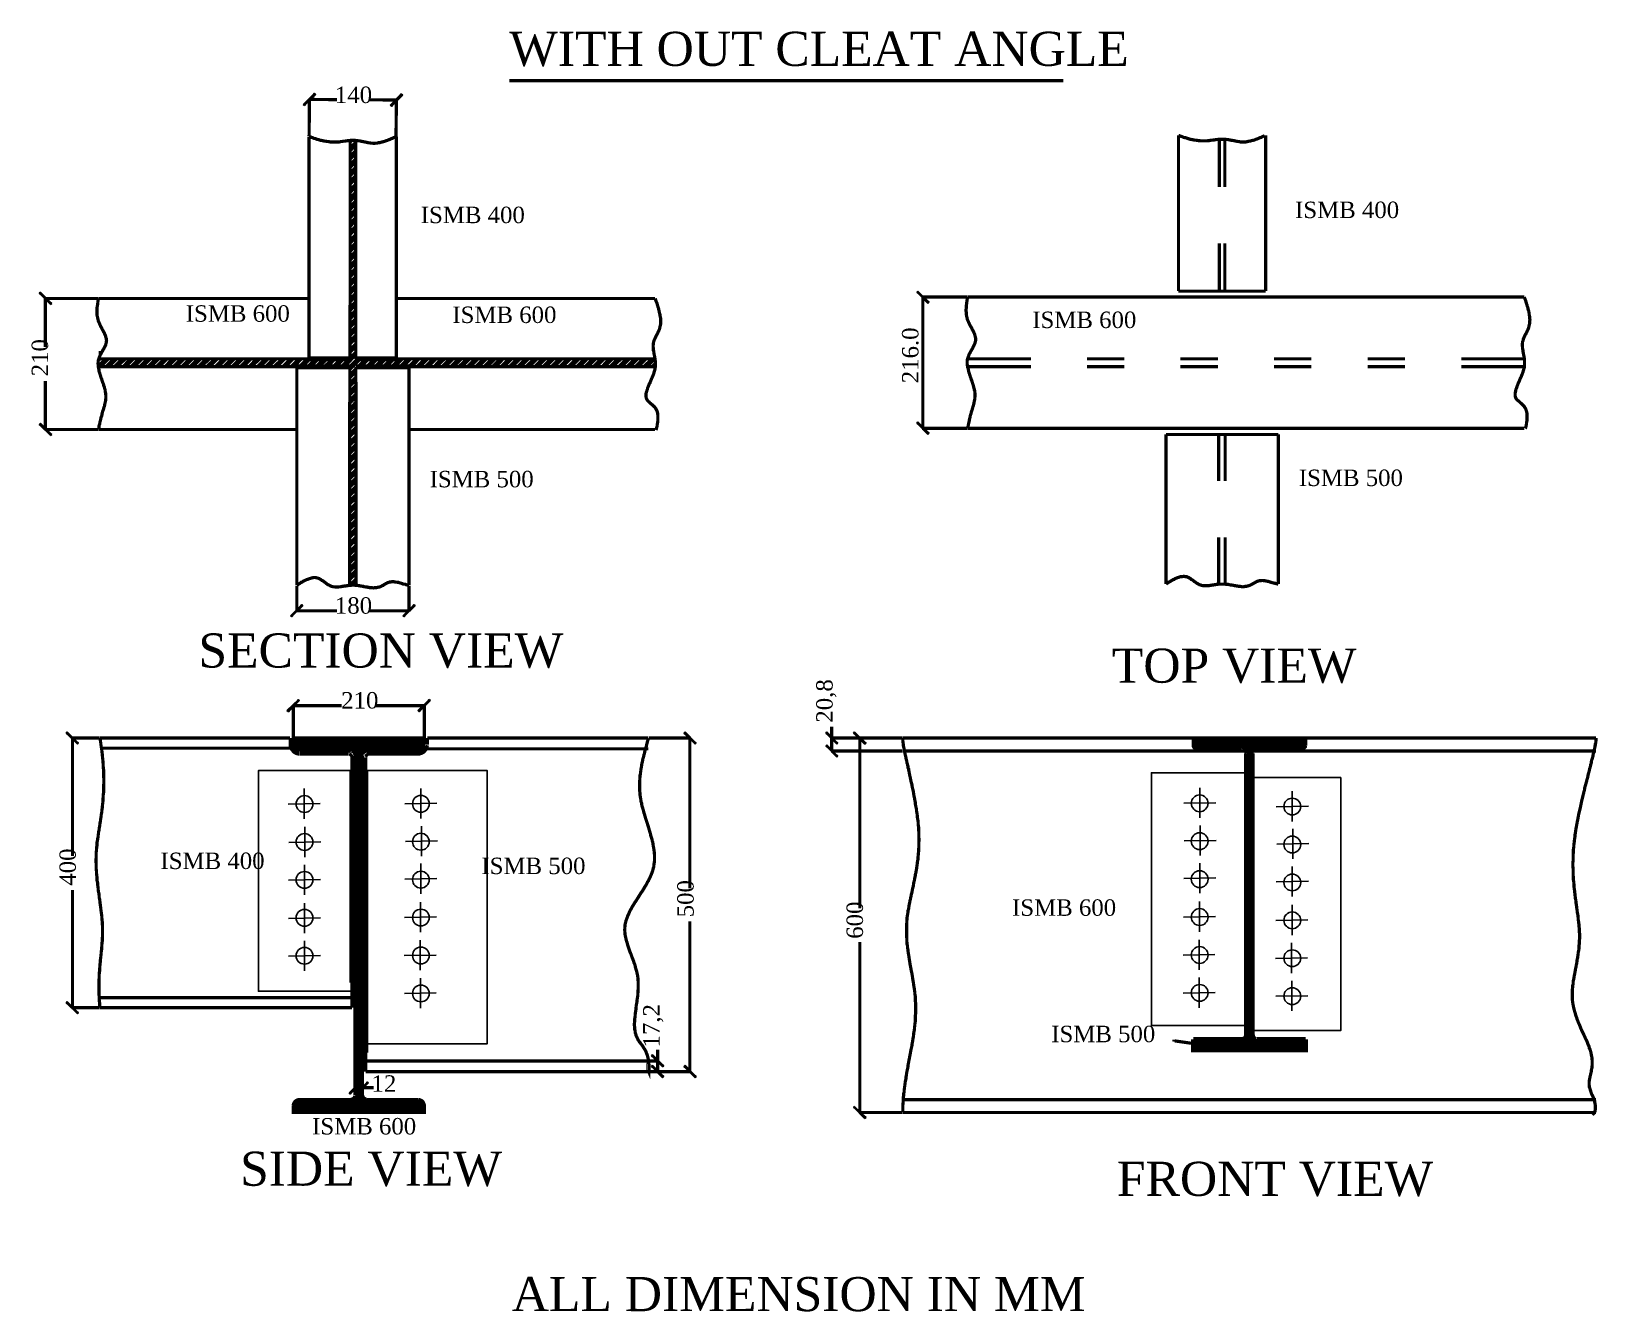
# Model space of a CAD drawing. Header units: millimetres. Extents: x 6360 to 6484, y 5244 to 5345.
import ezdxf

# ---------------------------------------------------------------- set-up
doc = ezdxf.new("R2010")
doc.units = ezdxf.units.MM
for name, color, linetype in [('H', 7, 'Continuous'), ('P', 7, 'Continuous'), ('T', 7, 'Continuous')]:
    doc.layers.add(name, color=color, linetype=linetype)
doc.styles.get("Standard").update_dxf_attribs({"font": 'arial.ttf'})

msp = doc.modelspace()

# ---------------------------------------------------------------- texts
at = {"layer": 'T', "attachment_point": 7}
for s, insert, char_height in [('{\\fTimes New Roman|b0|i0|c0|p18;WITH OUT CLEAT ANGLE}', (6397.51, 5342.04), 2.7), ('{\\fTimes New Roman|b0|i0|c0|p18;140}', (6383.71, 5339.14), 1.3), ('{\\fTimes New Roman|b0|i0|c0|p18;ISMB 400}', (6459.71, 5330.04), 1.3), ('{\\fTimes New Roman|b0|i0|c0|p18;ISMB 400}', (6390.51, 5329.64), 1.3), ('{\\fTimes New Roman|b0|i0|c0|p18;ISMB 600}', (6371.91, 5321.84), 1.3), ('{\\fTimes New Roman|b0|i0|c0|p18;ISMB 600}', (6393.01, 5321.74), 1.3), ('{\\fTimes New Roman|b0|i0|c0|p18;ISMB 600}', (6438.91, 5321.34), 1.3), ('{\\fTimes New Roman|b0|i0|c0|p18;ISMB 500}', (6391.21, 5308.74), 1.3), ('{\\fTimes New Roman|b0|i0|c0|p18;ISMB 500}', (6460.01, 5308.84), 1.3), ('{\\fTimes New Roman|b0|i0|c0|p18;180}', (6383.71, 5298.74), 1.3), ('{\\fTimes New Roman|b0|i0|c0|p18;SECTION VIEW}', (6372.91, 5294.44), 2.7), ('{\\fTimes New Roman|b0|i0|c0|p18;TOP VIEW}', (6445.21, 5293.24), 2.7), ('{\\fTimes New Roman|b0|i0|c0|p18;210}', (6384.21, 5291.24), 1.3), ('{\\fTimes New Roman|b0|i0|c0|p18;ISMB 400}', (6369.91, 5278.54), 1.3), ('{\\fTimes New Roman|b0|i0|c0|p18;ISMB 500}', (6395.31, 5278.14), 1.3), ('{\\fTimes New Roman|b0|i0|c0|p18;ISMB 600}', (6437.31, 5274.84), 1.3), ('{\\fTimes New Roman|b0|i0|c0|p18;ISMB 500}', (6440.41, 5264.84), 1.3), ('{\\fTimes New Roman|b0|i0|c0|p18;12}', (6386.61, 5260.94), 1.3), ('{\\fTimes New Roman|b0|i0|c0|p18;ISMB 600}', (6381.91, 5257.54), 1.3), ('{\\fTimes New Roman|b0|i0|c0|p18;SIDE VIEW}', (6376.21, 5253.44), 2.7), ('{\\fTimes New Roman|b0|i0|c0|p18;FRONT VIEW}', (6445.61, 5252.64), 2.7), ('{\\fTimes New Roman|b0|i0|c0|p18;ALL DIMENSION IN MM}', (6397.71, 5243.54), 2.7)]:
    msp.add_mtext(s, dxfattribs=dict(at, insert=insert, char_height=char_height))
at = {"layer": 'T', "char_height": 1.3, "attachment_point": 1, "rotation": 90}
for s, insert in [('{\\fTimes New Roman|b0|i0|c0|p18;216.0}', (6428.6, 5316.99)), ('{\\fTimes New Roman|b0|i0|c0|p18;210}', (6359.71, 5317.54)), ('{\\fTimes New Roman|b0|i0|c0|p18;20,8}', (6421.81, 5290.14)), ('{\\fTimes New Roman|b0|i0|c0|p18;400}', (6361.91, 5277.24)), ('{\\fTimes New Roman|b0|i0|c0|p18;500}', (6410.81, 5274.74)), ('{\\fTimes New Roman|b0|i0|c0|p18;600}', (6424.21, 5273.04)), ('{\\fTimes New Roman|b0|i0|c0|p18;17,2}', (6408.11, 5264.44))]:
    msp.add_mtext(s, dxfattribs=dict(at, insert=insert))

# ---------------------------------------------------------------- blocks, each defined once
blk = doc.blocks.new('*U4')
blk.add_circle((0, 0.66), 0.664)
blk = doc.blocks.new('*U5')
at = {"color": 0, "linetype": 'ByBlock', "lineweight": -2, "transparency": 16777216, "rotation": 270}
for p in [(6380.65, 5283.7), (6380.65, 5280.7), (6380.65, 5277.7), (6380.65, 5274.7), (6380.65, 5271.7)]:
    blk.add_blockref('*U4', p, dxfattribs=at)

# ---------------------------------------------------------------- hatches: boundary and pattern name
at = {"layer": 'H', "linetype": 'Continuous'}
for points in [[(6381.3, 5338.96), (6381.21, 5339.05), (6382.11, 5339.93), (6382.2, 5339.84), (6381.3, 5338.96)], [(6388.18, 5338.9), (6388.09, 5338.99), (6388.99, 5339.89), (6389.08, 5339.79), (6388.18, 5338.9)], [(6361.3, 5323.29), (6361.21, 5323.21), (6360.31, 5324.09), (6360.41, 5324.19), (6361.3, 5323.29)], [(6430.76, 5323.4), (6430.65, 5323.29), (6429.77, 5324.19), (6429.86, 5324.28), (6430.76, 5323.4)], [(6361.3, 5312.94), (6361.21, 5312.83), (6360.31, 5313.73), (6360.41, 5313.82), (6361.3, 5312.94)], [(6430.76, 5313.03), (6430.65, 5312.94), (6429.77, 5313.82), (6429.86, 5313.93), (6430.76, 5313.03)], [(6380.29, 5298.49), (6380.21, 5298.6), (6381.09, 5299.48), (6381.19, 5299.39), (6380.29, 5298.49)], [(6389.18, 5298.49), (6389.1, 5298.6), (6389.98, 5299.48), (6390.08, 5299.39), (6389.18, 5298.49)], [(6380.03, 5290.98), (6379.94, 5291.09), (6380.82, 5291.97), (6380.93, 5291.88), (6380.03, 5290.98)], [(6390.4, 5290.98), (6390.29, 5291.09), (6391.19, 5291.97), (6391.28, 5291.88), (6390.4, 5290.98)], [(6363.43, 5288.53), (6363.33, 5288.42), (6362.44, 5289.32), (6362.53, 5289.41), (6363.43, 5288.53)], [(6412.33, 5288.53), (6412.22, 5288.42), (6411.34, 5289.32), (6411.43, 5289.41), (6412.33, 5288.53)], [(6423.54, 5288.53), (6423.44, 5288.42), (6422.56, 5289.32), (6422.64, 5289.41), (6423.54, 5288.53)], [(6425.75, 5288.53), (6425.66, 5288.42), (6424.76, 5289.32), (6424.87, 5289.41), (6425.75, 5288.53)], [(6423.54, 5287.49), (6423.44, 5287.4), (6422.56, 5288.28), (6422.64, 5288.39), (6423.54, 5287.49)], [(6363.43, 5267.18), (6363.33, 5267.1), (6362.44, 5267.98), (6362.53, 5268.07), (6363.43, 5267.18)], [(6450.2, 5264.93), (6450, 5264.98), (6450.21, 5264.98), (6450.2, 5264.93)], [(6409.75, 5262.99), (6409.66, 5262.88), (6408.76, 5263.78), (6408.87, 5263.87), (6409.75, 5262.99)], [(6409.75, 5262.14), (6409.66, 5262.03), (6408.76, 5262.93), (6408.87, 5263.02), (6409.75, 5262.14)], [(6412.33, 5262.14), (6412.22, 5262.03), (6411.34, 5262.93), (6411.43, 5263.02), (6412.33, 5262.14)], [(6384.92, 5260.76), (6384.83, 5260.85), (6385.71, 5261.73), (6385.8, 5261.65), (6384.92, 5260.76)], [(6385.5, 5260.76), (6385.41, 5260.85), (6386.31, 5261.73), (6386.4, 5261.65), (6385.5, 5260.76)], [(6425.75, 5258.89), (6425.66, 5258.81), (6424.76, 5259.69), (6424.87, 5259.78), (6425.75, 5258.89)]]:
    msp.add_hatch(color=256, dxfattribs=at).paths.add_polyline_path(points)

# ---------------------------------------------------------------- linework, layer by layer
for p, q in [((6381.28, 5284.92), (6381.28, 5282.54)), ((6390.52, 5284.94), (6390.52, 5282.56)), ((6452.16, 5284.98), (6452.16, 5282.6)), ((6459.49, 5284.71), (6459.49, 5282.33)), ((6380.02, 5283.7), (6382.55, 5283.74)), ((6389.25, 5283.72), (6391.79, 5283.76)), ((6450.9, 5283.76), (6453.43, 5283.8)), ((6458.22, 5283.49), (6460.76, 5283.54)), ((6381.32, 5281.89), (6381.32, 5279.51)), ((6390.56, 5281.96), (6390.56, 5279.58)), ((6452.2, 5282), (6452.2, 5279.62)), ((6459.53, 5281.74), (6459.53, 5279.36)), ((6380.06, 5280.67), (6382.59, 5280.71)), ((6389.29, 5280.74), (6391.83, 5280.79)), ((6450.94, 5280.78), (6453.47, 5280.83)), ((6458.26, 5280.52), (6460.8, 5280.57)), ((6390.52, 5278.99), (6390.52, 5276.61)), ((6452.16, 5279.03), (6452.16, 5276.65)), ((6380.03, 5277.68), (6382.57, 5277.73)), ((6381.3, 5278.9), (6381.3, 5276.52)), ((6389.25, 5277.77), (6391.79, 5277.81)), ((6450.9, 5277.81), (6453.43, 5277.86)), ((6459.49, 5278.77), (6459.49, 5276.39)), ((6458.22, 5277.55), (6460.76, 5277.59)), ((6381.3, 5275.87), (6381.3, 5273.49)), ((6390.49, 5275.94), (6390.49, 5273.56)), ((6452.14, 5275.98), (6452.14, 5273.6)), ((6459.47, 5275.72), (6459.47, 5273.34)), ((6380.03, 5274.65), (6382.57, 5274.7)), ((6389.23, 5274.72), (6391.76, 5274.77)), ((6450.87, 5274.76), (6453.41, 5274.81)), ((6458.2, 5274.5), (6460.73, 5274.54)), ((6381.31, 5272.89), (6381.31, 5270.51)), ((6390.46, 5272.93), (6390.46, 5270.55)), ((6452.11, 5272.97), (6452.11, 5270.59)), ((6380.04, 5271.67), (6382.57, 5271.72)), ((6389.2, 5271.71), (6391.73, 5271.75)), ((6450.84, 5271.75), (6453.37, 5271.79)), ((6458.17, 5271.49), (6460.7, 5271.53)), ((6459.44, 5272.71), (6459.44, 5270.33)), ((6390.48, 5269.93), (6390.48, 5267.55)), ((6452.12, 5269.97), (6452.12, 5267.59)), ((6459.45, 5269.71), (6459.45, 5267.33)), ((6389.21, 5268.71), (6391.74, 5268.76)), ((6450.86, 5268.75), (6453.39, 5268.8)), ((6458.18, 5268.49), (6460.72, 5268.53))]:
    msp.add_line(p, q)
for points in [[(6386.15, 5286.36), (6395.76, 5286.36), (6395.76, 5264.73), (6386.15, 5264.73)], [(6385.06, 5286.35), (6377.66, 5286.35), (6377.66, 5268.89), (6385.05, 5268.89)], [(6455.84, 5286.18), (6448.34, 5286.18), (6448.34, 5266.17), (6455.84, 5266.17)], [(6463.34, 5285.8), (6455.84, 5285.8), (6455.84, 5265.79), (6463.34, 5265.79)]]:
    msp.add_lwpolyline(points, close=True)
for centre in [(6390.52, 5283.72), (6452.16, 5283.76), (6459.49, 5283.5), (6452.16, 5280.76), (6390.52, 5280.72), (6459.49, 5280.5), (6390.52, 5277.72), (6452.16, 5277.76), (6459.49, 5277.5), (6390.52, 5274.72), (6452.16, 5274.76), (6459.49, 5274.5), (6390.52, 5271.72), (6452.16, 5271.76), (6459.49, 5271.5), (6390.52, 5268.72), (6452.16, 5268.76), (6459.49, 5268.5)]:
    msp.add_circle(centre, 0.664)
at = {"layer": 'P'}
for points, const_width in [([(6397.51, 5340.93), (6441.36, 5340.93)], 0.254), ([(6381.67, 5336.54), (6381.7, 5339.5)], 0.254), ([(6381.7, 5339.45), (6383.87, 5339.43)], 0.254), ([(6388.58, 5339.4), (6386.4, 5339.42)], 0.254), ([(6388.55, 5336.51), (6388.58, 5339.45)], 0.254), ([(6381.67, 5324.21), (6381.67, 5336.51)], 0.254), ([(6381.67, 5336.51), (6381.76, 5336.49), (6381.83, 5336.45), (6381.92, 5336.43), (6381.99, 5336.4), (6382.06, 5336.36), (6382.15, 5336.35), (6382.22, 5336.33), (6382.29, 5336.29), (6382.36, 5336.28), (6382.45, 5336.26), (6382.53, 5336.22), (6382.6, 5336.21), (6382.71, 5336.19), (6382.8, 5336.17), (6382.89, 5336.15), (6382.99, 5336.14), (6383.08, 5336.12), (6383.17, 5336.12), (6383.26, 5336.1), (6383.35, 5336.08), (6383.42, 5336.08), (6383.5, 5336.08), (6383.57, 5336.08), (6383.65, 5336.08), (6383.72, 5336.08), (6383.79, 5336.08), (6383.87, 5336.08), (6383.96, 5336.08), (6384.05, 5336.08), (6384.14, 5336.1), (6384.21, 5336.12), (6384.3, 5336.12), (6384.37, 5336.14), (6384.44, 5336.14), (6384.53, 5336.15), (6384.6, 5336.17), (6384.67, 5336.17), (6384.74, 5336.19), (6384.84, 5336.19), (6384.95, 5336.21), (6385.04, 5336.21), (6385.14, 5336.21), (6385.23, 5336.21), (6385.32, 5336.21), (6385.41, 5336.19), (6385.5, 5336.19), (6385.59, 5336.17), (6385.67, 5336.17), (6385.76, 5336.14), (6385.89, 5336.12), (6385.99, 5336.1), (6386.1, 5336.08), (6386.2, 5336.06), (6386.31, 5336.03), (6386.4, 5336.01), (6386.47, 5336.01), (6386.56, 5335.99), (6386.64, 5335.99), (6386.71, 5335.98), (6386.8, 5335.98), (6386.89, 5335.98), (6386.96, 5335.99), (6387.05, 5335.99), (6387.12, 5336.01), (6387.19, 5336.03), (6387.28, 5336.03), (6387.37, 5336.06), (6387.44, 5336.08), (6387.53, 5336.1), (6387.6, 5336.12), (6387.67, 5336.14), (6387.74, 5336.17), (6387.81, 5336.19), (6387.9, 5336.22), (6387.98, 5336.26), (6388.07, 5336.29), (6388.14, 5336.33), (6388.21, 5336.35), (6388.28, 5336.38), (6388.35, 5336.42), (6388.43, 5336.45), (6388.5, 5336.49), (6388.57, 5336.51)], 0.254), ([(6384.92, 5332.43), (6384.92, 5336.21)], 0.254), ([(6384.92, 5336.06), (6385.06, 5336.21)], 0.254), ([(6384.92, 5336.19), (6384.92, 5324.21)], 0.254), ([(6384.92, 5335.62), (6385.36, 5336.06)], 0.254), ([(6384.92, 5335.39), (6385.36, 5335.85)], 0.254), ([(6385.36, 5332.43), (6385.36, 5336.21)], 0.254), ([(6385.36, 5336.21), (6385.36, 5324.21)], 0.254), ([(6388.58, 5324.21), (6388.58, 5336.51)], 0.254), ([(6450.48, 5324.28), (6450.48, 5336.61)], 0.254), ([(6450.48, 5336.61), (6450.55, 5336.58), (6450.64, 5336.54), (6450.71, 5336.52), (6450.8, 5336.49), (6450.87, 5336.45), (6450.94, 5336.43), (6451.03, 5336.42), (6451.1, 5336.4), (6451.2, 5336.36), (6451.31, 5336.33), (6451.4, 5336.29), (6451.5, 5336.28), (6451.61, 5336.26), (6451.7, 5336.24), (6451.78, 5336.22), (6451.87, 5336.22), (6451.96, 5336.21), (6452.05, 5336.19), (6452.14, 5336.19), (6452.21, 5336.17), (6452.3, 5336.17), (6452.37, 5336.17), (6452.45, 5336.17), (6452.52, 5336.17), (6452.6, 5336.17), (6452.68, 5336.17), (6452.75, 5336.17), (6452.84, 5336.19), (6452.93, 5336.19), (6453, 5336.21), (6453.09, 5336.22), (6453.16, 5336.22), (6453.25, 5336.24), (6453.32, 5336.24), (6453.41, 5336.26), (6453.48, 5336.28), (6453.57, 5336.28), (6453.64, 5336.29), (6453.74, 5336.29), (6453.81, 5336.29), (6453.9, 5336.29), (6454.01, 5336.29), (6454.09, 5336.29), (6454.18, 5336.29), (6454.27, 5336.28), (6454.36, 5336.28), (6454.45, 5336.26), (6454.54, 5336.24), (6454.62, 5336.22), (6454.73, 5336.21), (6454.84, 5336.19), (6454.94, 5336.17), (6455.06, 5336.14), (6455.17, 5336.12), (6455.24, 5336.12), (6455.33, 5336.1), (6455.4, 5336.08), (6455.49, 5336.08), (6455.58, 5336.08), (6455.65, 5336.08), (6455.74, 5336.08), (6455.81, 5336.08), (6455.89, 5336.1), (6455.96, 5336.12), (6456.05, 5336.14), (6456.12, 5336.14), (6456.21, 5336.17), (6456.28, 5336.19), (6456.37, 5336.21), (6456.44, 5336.22), (6456.51, 5336.24), (6456.58, 5336.28), (6456.67, 5336.31), (6456.74, 5336.33), (6456.81, 5336.36), (6456.88, 5336.4), (6456.95, 5336.43), (6457.04, 5336.45), (6457.11, 5336.49), (6457.16, 5336.52), (6457.23, 5336.54), (6457.31, 5336.58)], 0.254), ([(6453.71, 5332.52), (6453.71, 5336.29)], 0.254), ([(6454.15, 5332.52), (6454.15, 5336.29)], 0.254), ([(6457.39, 5324.28), (6457.39, 5336.61)], 0.254), ([(6384.92, 5334.95), (6385.36, 5335.39)], 0.254), ([(6384.92, 5334.74), (6385.36, 5335.18)], 0.254), ([(6384.92, 5334.28), (6385.36, 5334.74)], 0.254), ([(6384.92, 5334.07), (6385.36, 5334.51)], 0.254), ([(6384.92, 5333.63), (6385.36, 5334.07)], 0.254), ([(6384.92, 5333.42), (6385.36, 5333.84)], 0.254), ([(6384.92, 5332.96), (6385.36, 5333.4)], 0.254), ([(6384.92, 5332.75), (6385.36, 5333.17)], 0.254), ([(6384.92, 5332.31), (6385.36, 5332.73)], 0.254), ([(6384.92, 5332.08), (6385.36, 5332.52)], 0.254), ([(6384.92, 5331.64), (6385.36, 5332.08)], 0.254), ([(6384.92, 5331.41), (6385.36, 5331.85)], 0.254), ([(6384.92, 5330.97), (6385.36, 5331.41)], 0.254), ([(6384.92, 5330.74), (6385.36, 5331.2)], 0.254), ([(6384.92, 5330.3), (6385.36, 5330.74)], 0.254), ([(6384.92, 5330.08), (6385.36, 5330.53)], 0.254), ([(6384.92, 5329.63), (6385.36, 5330.08)], 0.254), ([(6384.92, 5329.41), (6385.36, 5329.86)], 0.254), ([(6384.92, 5328.97), (6385.36, 5329.41)], 0.254), ([(6384.92, 5328.76), (6385.36, 5329.19)], 0.254), ([(6384.92, 5328.3), (6385.36, 5328.74)], 0.254), ([(6384.92, 5328.09), (6385.36, 5328.52)], 0.254), ([(6384.92, 5327.65), (6385.36, 5328.07)], 0.254), ([(6384.92, 5324.21), (6384.92, 5327.99)], 0.254), ([(6384.92, 5327.42), (6385.36, 5327.86)], 0.254), ([(6384.92, 5326.98), (6385.36, 5327.42)], 0.254), ([(6384.92, 5326.75), (6385.36, 5327.19)], 0.254), ([(6385.36, 5324.21), (6385.36, 5327.99)], 0.254), ([(6453.71, 5324.28), (6453.71, 5328.07)], 0.254), ([(6454.15, 5324.28), (6454.15, 5328.07)], 0.254), ([(6384.92, 5326.31), (6385.36, 5326.75)], 0.254), ([(6384.92, 5326.08), (6385.36, 5326.54)], 0.254), ([(6384.92, 5325.64), (6385.36, 5326.08)], 0.254), ([(6384.92, 5325.43), (6385.36, 5325.87)], 0.254), ([(6384.92, 5324.99), (6385.36, 5325.43)], 0.254), ([(6384.92, 5324.76), (6385.36, 5325.2)], 0.254), ([(6384.92, 5324.32), (6385.36, 5324.76)], 0.254), ([(6364.97, 5323.7), (6360.73, 5323.7)], 0.254), ([(6360.8, 5323.7), (6360.8, 5319.87)], 0.254), ([(6365, 5323.7), (6364.97, 5323.54), (6364.95, 5323.45), (6364.95, 5323.36), (6364.93, 5323.28), (6364.93, 5323.21), (6364.91, 5323.12), (6364.89, 5323.01), (6364.89, 5322.94), (6364.89, 5322.85), (6364.88, 5322.78), (6364.88, 5322.69), (6364.88, 5322.61), (6364.88, 5322.52), (6364.89, 5322.43), (6364.89, 5322.36), (6364.91, 5322.27), (6364.93, 5322.18), (6364.95, 5322.11), (6364.97, 5322.02), (6364.98, 5321.94), (6365.02, 5321.85), (6365.05, 5321.78), (6365.09, 5321.69), (6365.12, 5321.62), (6365.16, 5321.53), (6365.19, 5321.46), (6365.25, 5321.37), (6365.28, 5321.3), (6365.32, 5321.21), (6365.37, 5321.14), (6365.41, 5321.05), (6365.46, 5320.98), (6365.48, 5320.91), (6365.51, 5320.84), (6365.55, 5320.77), (6365.57, 5320.7), (6365.58, 5320.61), (6365.62, 5320.54), (6365.62, 5320.47), (6365.64, 5320.4), (6365.62, 5320.31), (6365.62, 5320.24), (6365.6, 5320.15), (6365.58, 5320.08), (6365.57, 5320.01), (6365.53, 5319.94), (6365.48, 5319.84), (6365.44, 5319.77), (6365.41, 5319.7), (6365.35, 5319.63), (6365.32, 5319.54), (6365.27, 5319.47), (6365.23, 5319.4), (6365.19, 5319.31), (6365.14, 5319.24), (6365.11, 5319.15), (6365.09, 5319.1), (6365.05, 5319.01), (6365.04, 5318.94), (6365, 5318.85), (6364.98, 5318.76), (6364.98, 5318.67), (6364.97, 5318.6), (6364.97, 5318.51), (6364.98, 5318.43), (6364.98, 5318.32), (6365, 5318.23), (6365, 5318.16), (6365.04, 5318.07), (6365.04, 5317.98), (6365.05, 5317.91), (6365.09, 5317.83), (6365.11, 5317.74), (6365.14, 5317.65), (6365.16, 5317.58), (6365.19, 5317.49), (6365.21, 5317.4), (6365.25, 5317.33), (6365.27, 5317.24), (6365.3, 5317.17), (6365.32, 5317.09), (6365.35, 5317.01), (6365.39, 5316.93), (6365.41, 5316.86), (6365.42, 5316.77), (6365.46, 5316.7), (6365.48, 5316.61), (6365.51, 5316.52), (6365.53, 5316.45), (6365.53, 5316.36), (6365.55, 5316.27), (6365.57, 5316.2), (6365.57, 5316.11), (6365.58, 5316.04), (6365.58, 5315.96), (6365.58, 5315.87), (6365.58, 5315.8), (6365.57, 5315.71), (6365.57, 5315.64), (6365.55, 5315.55), (6365.53, 5315.48), (6365.51, 5315.39), (6365.49, 5315.3), (6365.48, 5315.22), (6365.46, 5315.14), (6365.42, 5315.06), (6365.41, 5314.97), (6365.35, 5314.81), (6365.32, 5314.74), (6365.3, 5314.65), (6365.28, 5314.56), (6365.27, 5314.47), (6365.25, 5314.4), (6365.21, 5314.32), (6365.19, 5314.23), (6365.18, 5314.16), (6365.16, 5314.07), (6365.14, 5314), (6365.11, 5313.91), (6365.11, 5313.84), (6365.09, 5313.75), (6365.05, 5313.66), (6365.04, 5313.5), (6365, 5313.33)], 0.254), ([(6375.27, 5323.7), (6365, 5323.7)], 0.254), ([(6375.27, 5323.7), (6381.67, 5323.7)], 0.254), ([(6381.67, 5324.21), (6381.67, 5319.41)], 0.254), ([(6384.92, 5324.21), (6384.9, 5318.92)], 0.254), ([(6384.92, 5324.11), (6385.36, 5324.53)], 0.254), ([(6384.92, 5323.65), (6385.36, 5324.09)], 0.254), ([(6384.92, 5323.44), (6385.36, 5323.88)], 0.254), ([(6384.92, 5322.99), (6385.36, 5323.44)], 0.254), ([(6385.36, 5324.21), (6385.37, 5318.92)], 0.254), ([(6388.58, 5324.21), (6388.58, 5319.41)], 0.254), ([(6388.58, 5323.7), (6395, 5323.7)], 0.254), ([(6395, 5323.7), (6409.06, 5323.7)], 0.254), ([(6409.06, 5323.7), (6409.12, 5323.52), (6409.15, 5323.44), (6409.19, 5323.36), (6409.22, 5323.28), (6409.24, 5323.17), (6409.27, 5323.1), (6409.29, 5323.01), (6409.33, 5322.92), (6409.34, 5322.84), (6409.36, 5322.75), (6409.38, 5322.66), (6409.4, 5322.57), (6409.42, 5322.48), (6409.45, 5322.41), (6409.45, 5322.32), (6409.47, 5322.24), (6409.49, 5322.15), (6409.49, 5322.06), (6409.49, 5321.99), (6409.49, 5321.9), (6409.49, 5321.83), (6409.49, 5321.74), (6409.49, 5321.65), (6409.47, 5321.58), (6409.45, 5321.49), (6409.43, 5321.42), (6409.42, 5321.34), (6409.4, 5321.27), (6409.36, 5321.18), (6409.33, 5321.11), (6409.29, 5321.04), (6409.26, 5320.95), (6409.22, 5320.88), (6409.17, 5320.79), (6409.13, 5320.72), (6409.1, 5320.65), (6409.06, 5320.56), (6409.03, 5320.49), (6408.99, 5320.42), (6408.96, 5320.33), (6408.94, 5320.26), (6408.92, 5320.17), (6408.92, 5320.08), (6408.9, 5320.01), (6408.9, 5319.92), (6408.9, 5319.84), (6408.92, 5319.77), (6408.92, 5319.68), (6408.92, 5319.59), (6408.96, 5319.5), (6408.96, 5319.41), (6408.97, 5319.33), (6408.99, 5319.24), (6409.01, 5319.15), (6409.03, 5319.08), (6409.03, 5318.99), (6409.06, 5318.9), (6409.06, 5318.81), (6409.08, 5318.73), (6409.08, 5318.65), (6409.08, 5318.57), (6409.08, 5318.48), (6409.08, 5318.39), (6409.08, 5318.3), (6409.06, 5318.23), (6409.05, 5318.13), (6409.03, 5318.04), (6409.01, 5317.97), (6408.97, 5317.86), (6408.96, 5317.77), (6408.92, 5317.68), (6408.89, 5317.6), (6408.85, 5317.51), (6408.8, 5317.4), (6408.76, 5317.31), (6408.73, 5317.23), (6408.69, 5317.14), (6408.66, 5317.03), (6408.6, 5316.96), (6408.57, 5316.87), (6408.53, 5316.77), (6408.5, 5316.7), (6408.46, 5316.61), (6408.45, 5316.52), (6408.41, 5316.43), (6408.39, 5316.34), (6408.36, 5316.27), (6408.34, 5316.2), (6408.34, 5316.13), (6408.34, 5316.06), (6408.34, 5315.97), (6408.34, 5315.9), (6408.36, 5315.82), (6408.39, 5315.74), (6408.43, 5315.67), (6408.48, 5315.6), (6408.53, 5315.55), (6408.59, 5315.5), (6408.64, 5315.44), (6408.71, 5315.39), (6408.76, 5315.34), (6408.83, 5315.29), (6408.89, 5315.23), (6408.96, 5315.16), (6409.03, 5315.11), (6409.08, 5315.02), (6409.12, 5314.97), (6409.15, 5314.9), (6409.19, 5314.84), (6409.22, 5314.76), (6409.24, 5314.69), (6409.26, 5314.6), (6409.27, 5314.49), (6409.27, 5314.4), (6409.27, 5314.32), (6409.27, 5314.23), (6409.27, 5314.14), (6409.27, 5314.07), (6409.27, 5314), (6409.26, 5313.89), (6409.24, 5313.79), (6409.22, 5313.7), (6409.22, 5313.61), (6409.19, 5313.52), (6409.17, 5313.43), (6409.15, 5313.36), (6409.12, 5313.29)], 0.254), ([(6433.76, 5323.81), (6430.19, 5323.81)], 0.254), ([(6430.25, 5323.81), (6430.25, 5317.28)], 0.254), ([(6433.79, 5323.81), (6433.76, 5323.63), (6433.74, 5323.54), (6433.74, 5323.47), (6433.72, 5323.38), (6433.72, 5323.29), (6433.7, 5323.21), (6433.69, 5323.12), (6433.69, 5323.03), (6433.69, 5322.94), (6433.67, 5322.85), (6433.67, 5322.78), (6433.67, 5322.69), (6433.69, 5322.62), (6433.69, 5322.54), (6433.69, 5322.45), (6433.7, 5322.36), (6433.72, 5322.27), (6433.74, 5322.2), (6433.76, 5322.11), (6433.77, 5322.04), (6433.81, 5321.95), (6433.85, 5321.88), (6433.88, 5321.79), (6433.92, 5321.72), (6433.95, 5321.64), (6434, 5321.55), (6434.04, 5321.48), (6434.09, 5321.41), (6434.13, 5321.32), (6434.16, 5321.25), (6434.22, 5321.16), (6434.25, 5321.09), (6434.29, 5321), (6434.32, 5320.93), (6434.36, 5320.84), (6434.37, 5320.77), (6434.39, 5320.7), (6434.41, 5320.61), (6434.43, 5320.54), (6434.43, 5320.47), (6434.43, 5320.4), (6434.41, 5320.31), (6434.39, 5320.24), (6434.37, 5320.15), (6434.34, 5320.08), (6434.3, 5320.01), (6434.27, 5319.94), (6434.23, 5319.87), (6434.2, 5319.78), (6434.16, 5319.71), (6434.11, 5319.63), (6434.06, 5319.55), (6434.02, 5319.48), (6433.99, 5319.4), (6433.93, 5319.33), (6433.9, 5319.25), (6433.88, 5319.18), (6433.85, 5319.1), (6433.83, 5319.03), (6433.79, 5318.94), (6433.77, 5318.87), (6433.76, 5318.78), (6433.76, 5318.69), (6433.76, 5318.6), (6433.76, 5318.51), (6433.77, 5318.41), (6433.79, 5318.34), (6433.79, 5318.25), (6433.83, 5318.18), (6433.85, 5318.09), (6433.86, 5318), (6433.88, 5317.91), (6433.9, 5317.83), (6433.93, 5317.76), (6433.95, 5317.67), (6433.99, 5317.6), (6434, 5317.51), (6434.04, 5317.44), (6434.06, 5317.35), (6434.09, 5317.26), (6434.13, 5317.19), (6434.15, 5317.1), (6434.18, 5317.01), (6434.2, 5316.94), (6434.23, 5316.86), (6434.25, 5316.77), (6434.27, 5316.7), (6434.29, 5316.61), (6434.32, 5316.54), (6434.32, 5316.45), (6434.36, 5316.38), (6434.36, 5316.29), (6434.37, 5316.22), (6434.37, 5316.13), (6434.37, 5316.06), (6434.37, 5315.97), (6434.37, 5315.89), (6434.36, 5315.82), (6434.36, 5315.73), (6434.34, 5315.64), (6434.32, 5315.57), (6434.3, 5315.48), (6434.29, 5315.39), (6434.27, 5315.32), (6434.25, 5315.23), (6434.22, 5315.16), (6434.2, 5315.07), (6434.15, 5314.9), (6434.13, 5314.83), (6434.09, 5314.74), (6434.07, 5314.65), (6434.06, 5314.58), (6434.02, 5314.49), (6434, 5314.42), (6433.99, 5314.33), (6433.97, 5314.25), (6433.95, 5314.17), (6433.93, 5314.09), (6433.92, 5314), (6433.9, 5313.93), (6433.88, 5313.84), (6433.86, 5313.75), (6433.83, 5313.59), (6433.79, 5313.43)], 0.254), ([(6444.06, 5323.81), (6433.79, 5323.81)], 0.254), ([(6444.06, 5323.81), (6463.8, 5323.81)], 0.254), ([(6450.48, 5324.28), (6457.39, 5324.28)], 0.254), ([(6463.8, 5323.81), (6477.85, 5323.81)], 0.254), ([(6477.85, 5323.81), (6477.92, 5323.63), (6477.96, 5323.54), (6477.98, 5323.45), (6478.01, 5323.36), (6478.03, 5323.28), (6478.07, 5323.19), (6478.08, 5323.1), (6478.12, 5323.01), (6478.14, 5322.94), (6478.15, 5322.84), (6478.19, 5322.75), (6478.21, 5322.68), (6478.22, 5322.59), (6478.24, 5322.5), (6478.24, 5322.41), (6478.26, 5322.32), (6478.28, 5322.25), (6478.28, 5322.17), (6478.28, 5322.08), (6478.3, 5322.01), (6478.28, 5321.92), (6478.28, 5321.83), (6478.28, 5321.74), (6478.26, 5321.67), (6478.24, 5321.58), (6478.22, 5321.51), (6478.21, 5321.42), (6478.19, 5321.35), (6478.15, 5321.27), (6478.12, 5321.19), (6478.08, 5321.12), (6478.05, 5321.04), (6478.01, 5320.97), (6477.98, 5320.9), (6477.92, 5320.82), (6477.89, 5320.74), (6477.85, 5320.67), (6477.82, 5320.58), (6477.78, 5320.51), (6477.77, 5320.42), (6477.75, 5320.35), (6477.71, 5320.26), (6477.71, 5320.19), (6477.7, 5320.1), (6477.7, 5320.03), (6477.7, 5319.94), (6477.71, 5319.85), (6477.71, 5319.77), (6477.73, 5319.68), (6477.75, 5319.61), (6477.75, 5319.5), (6477.77, 5319.41), (6477.78, 5319.34), (6477.8, 5319.25), (6477.82, 5319.17), (6477.84, 5319.08), (6477.85, 5318.99), (6477.85, 5318.92), (6477.87, 5318.83), (6477.87, 5318.74), (6477.87, 5318.65), (6477.87, 5318.57), (6477.87, 5318.5), (6477.87, 5318.41), (6477.85, 5318.32), (6477.85, 5318.23), (6477.82, 5318.14), (6477.8, 5318.06), (6477.77, 5317.97), (6477.75, 5317.88), (6477.71, 5317.77), (6477.68, 5317.68), (6477.63, 5317.6), (6477.61, 5317.51), (6477.55, 5317.4), (6477.52, 5317.33), (6477.48, 5317.23), (6477.45, 5317.14), (6477.4, 5317.05), (6477.36, 5316.96), (6477.33, 5316.87), (6477.29, 5316.79), (6477.27, 5316.7), (6477.24, 5316.61), (6477.2, 5316.54), (6477.18, 5316.45), (6477.17, 5316.38), (6477.15, 5316.29), (6477.13, 5316.22), (6477.13, 5316.15), (6477.13, 5316.08), (6477.13, 5315.99), (6477.15, 5315.9), (6477.18, 5315.83), (6477.22, 5315.76), (6477.27, 5315.69), (6477.33, 5315.64), (6477.4, 5315.59), (6477.48, 5315.52), (6477.54, 5315.46), (6477.59, 5315.41), (6477.66, 5315.36), (6477.71, 5315.29), (6477.78, 5315.23), (6477.85, 5315.16), (6477.87, 5315.11), (6477.92, 5315.04), (6477.96, 5314.97), (6477.98, 5314.92), (6478.01, 5314.83), (6478.03, 5314.76), (6478.05, 5314.69), (6478.07, 5314.6), (6478.07, 5314.49), (6478.07, 5314.4), (6478.07, 5314.33), (6478.07, 5314.23), (6478.07, 5314.12), (6478.07, 5314.05), (6478.05, 5313.96), (6478.03, 5313.89), (6478.03, 5313.8), (6478.01, 5313.7), (6478, 5313.63), (6477.98, 5313.54), (6477.96, 5313.47), (6477.92, 5313.42)], 0.254), ([(6384.9, 5322.32), (6385.36, 5322.76)], 0.254), ([(6384.9, 5322.09), (6385.36, 5322.54)], 0.254), ([(6384.92, 5322.76), (6385.36, 5323.21)], 0.254), ([(6384.9, 5321.65), (6385.36, 5322.09)], 0.254), ([(6384.9, 5321.42), (6385.36, 5321.88)], 0.254), ([(6384.9, 5320.98), (6385.36, 5321.44)], 0.254), ([(6384.9, 5320.77), (6385.36, 5321.21)], 0.254), ([(6384.9, 5320.31), (6385.36, 5320.77)], 0.254), ([(6384.9, 5320.1), (6385.36, 5320.56)], 0.254), ([(6384.9, 5319.66), (6385.37, 5320.1)], 0.254), ([(6384.9, 5319.43), (6385.37, 5319.89)], 0.254), ([(6364.98, 5318.36), (6365.57, 5318.92)], 0.254), ([(6365, 5318.81), (6365.11, 5318.92)], 0.254), ([(6365.25, 5319.41), (6365.02, 5319.41)], 0.254), ([(6384.9, 5318.92), (6365.02, 5318.92)], 0.254), ([(6365.16, 5318.3), (6365.78, 5318.92)], 0.254), ([(6365.6, 5318.3), (6366.22, 5318.92)], 0.254), ([(6365.83, 5318.3), (6366.45, 5318.92)], 0.254), ([(6366.27, 5318.3), (6366.89, 5318.92)], 0.254), ([(6366.48, 5318.3), (6367.12, 5318.92)], 0.254), ([(6366.94, 5318.3), (6367.54, 5318.92)], 0.254), ([(6367.15, 5318.3), (6367.77, 5318.92)], 0.254), ([(6367.59, 5318.3), (6368.21, 5318.92)], 0.254), ([(6367.81, 5318.3), (6368.44, 5318.92)], 0.254), ([(6368.26, 5318.3), (6368.88, 5318.92)], 0.254), ([(6368.48, 5318.3), (6369.11, 5318.92)], 0.254), ([(6368.92, 5318.3), (6369.55, 5318.92)], 0.254), ([(6369.15, 5318.3), (6369.76, 5318.92)], 0.254), ([(6369.59, 5318.3), (6370.22, 5318.92)], 0.254), ([(6369.82, 5318.3), (6370.43, 5318.92)], 0.254), ([(6370.26, 5318.3), (6370.87, 5318.92)], 0.254), ([(6370.49, 5318.3), (6371.1, 5318.92)], 0.254), ([(6370.93, 5318.3), (6371.54, 5318.92)], 0.254), ([(6371.14, 5318.3), (6371.76, 5318.92)], 0.254), ([(6371.6, 5318.3), (6372.2, 5318.92)], 0.254), ([(6371.81, 5318.3), (6372.43, 5318.92)], 0.254), ([(6372.25, 5318.3), (6372.87, 5318.92)], 0.254), ([(6372.46, 5318.3), (6373.1, 5318.92)], 0.254), ([(6372.92, 5318.3), (6373.54, 5318.92)], 0.254), ([(6373.13, 5318.3), (6373.77, 5318.92)], 0.254), ([(6373.57, 5318.3), (6374.21, 5318.92)], 0.254), ([(6373.8, 5318.3), (6374.42, 5318.92)], 0.254), ([(6374.24, 5318.3), (6374.88, 5318.92)], 0.254), ([(6374.47, 5318.3), (6375.09, 5318.92)], 0.254), ([(6374.91, 5318.3), (6375.53, 5318.92)], 0.254), ([(6375.14, 5318.3), (6375.76, 5318.92)], 0.254), ([(6375.58, 5318.3), (6376.2, 5318.92)], 0.254), ([(6375.8, 5318.3), (6376.41, 5318.92)], 0.254), ([(6376.24, 5318.3), (6376.85, 5318.92)], 0.254), ([(6376.47, 5318.3), (6377.08, 5318.92)], 0.254), ([(6376.91, 5318.3), (6377.52, 5318.92)], 0.254), ([(6377.12, 5318.3), (6377.75, 5318.92)], 0.254), ([(6377.58, 5318.3), (6378.19, 5318.92)], 0.254), ([(6377.79, 5318.3), (6378.42, 5318.92)], 0.254), ([(6378.23, 5318.3), (6378.86, 5318.92)], 0.254), ([(6378.46, 5318.3), (6379.08, 5318.92)], 0.254), ([(6378.9, 5318.3), (6379.54, 5318.92)], 0.254), ([(6379.13, 5318.3), (6379.75, 5318.92)], 0.254), ([(6379.57, 5318.3), (6380.19, 5318.92)], 0.254), ([(6379.8, 5318.3), (6380.4, 5318.92)], 0.254), ([(6380.24, 5318.3), (6380.86, 5318.92)], 0.254), ([(6380.45, 5318.3), (6381.07, 5318.92)], 0.254), ([(6380.89, 5318.3), (6381.51, 5318.92)], 0.254), ([(6381.12, 5318.3), (6381.74, 5318.92)], 0.254), ([(6381.56, 5318.3), (6382.18, 5318.92)], 0.254), ([(6381.67, 5318.92), (6384.9, 5318.92)], 0.402), ([(6381.67, 5319.41), (6381.67, 5318.92)], 0.254), ([(6381.78, 5318.3), (6382.41, 5318.92)], 0.254), ([(6382.23, 5318.3), (6382.85, 5318.92)], 0.254), ([(6382.45, 5318.3), (6383.08, 5318.92)], 0.254), ([(6382.89, 5318.3), (6383.52, 5318.92)], 0.254), ([(6383.12, 5318.3), (6383.73, 5318.92)], 0.254), ([(6383.56, 5318.3), (6384.17, 5318.92)], 0.254), ([(6383.79, 5318.3), (6384.4, 5318.92)], 0.254), ([(6384.23, 5318.3), (6384.84, 5318.92)], 0.254), ([(6384.44, 5318.3), (6385.37, 5319.24)], 0.254), ([(6384.88, 5318.3), (6385.5, 5318.92)], 0.254), ([(6384.9, 5318.99), (6385.37, 5319.45)], 0.254), ([(6384.9, 5318.09), (6385.73, 5318.92)], 0.254), ([(6385.37, 5318.92), (6388.58, 5318.92)], 0.402), ([(6409.05, 5318.92), (6385.37, 5318.92)], 0.254), ([(6385.55, 5318.3), (6386.17, 5318.92)], 0.254), ([(6385.76, 5318.3), (6386.4, 5318.92)], 0.254), ([(6386.22, 5318.3), (6386.84, 5318.92)], 0.254), ([(6386.43, 5318.3), (6387.07, 5318.92)], 0.254), ([(6386.89, 5318.3), (6387.51, 5318.92)], 0.254), ([(6387.1, 5318.3), (6387.72, 5318.92)], 0.254), ([(6387.54, 5318.3), (6388.18, 5318.92)], 0.254), ([(6387.77, 5318.3), (6388.39, 5318.92)], 0.254), ([(6388.21, 5318.3), (6388.83, 5318.92)], 0.254), ([(6388.44, 5318.3), (6389.04, 5318.92)], 0.254), ([(6388.58, 5319.41), (6388.58, 5318.92)], 0.254), ([(6388.87, 5318.3), (6389.5, 5318.92)], 0.254), ([(6389.1, 5318.3), (6389.71, 5318.92)], 0.254), ([(6389.54, 5318.3), (6390.17, 5318.92)], 0.254), ([(6389.77, 5318.3), (6390.38, 5318.92)], 0.254), ([(6390.21, 5318.3), (6390.82, 5318.92)], 0.254), ([(6390.44, 5318.3), (6391.05, 5318.92)], 0.254), ([(6390.88, 5318.3), (6391.49, 5318.92)], 0.254), ([(6391.09, 5318.3), (6391.72, 5318.92)], 0.254), ([(6391.55, 5318.3), (6392.16, 5318.92)], 0.254), ([(6391.76, 5318.3), (6392.39, 5318.92)], 0.254), ([(6392.2, 5318.3), (6392.82, 5318.92)], 0.254), ([(6392.43, 5318.3), (6393.05, 5318.92)], 0.254), ([(6392.87, 5318.3), (6393.49, 5318.92)], 0.254), ([(6393.08, 5318.3), (6393.72, 5318.92)], 0.254), ([(6393.52, 5318.3), (6394.16, 5318.92)], 0.254), ([(6393.75, 5318.3), (6394.37, 5318.92)], 0.254), ([(6394.19, 5318.3), (6394.83, 5318.92)], 0.254), ([(6394.42, 5318.3), (6395.04, 5318.92)], 0.254), ([(6394.86, 5318.3), (6395.48, 5318.92)], 0.254), ([(6395.09, 5318.3), (6395.71, 5318.92)], 0.254), ([(6395.53, 5318.3), (6396.15, 5318.92)], 0.254), ([(6395.75, 5318.3), (6396.38, 5318.92)], 0.254), ([(6396.19, 5318.3), (6396.8, 5318.92)], 0.254), ([(6396.42, 5318.3), (6397.03, 5318.92)], 0.254), ([(6396.86, 5318.3), (6397.47, 5318.92)], 0.254), ([(6397.07, 5318.3), (6397.7, 5318.92)], 0.254), ([(6397.51, 5318.3), (6398.14, 5318.92)], 0.254), ([(6397.74, 5318.3), (6398.37, 5318.92)], 0.254), ([(6398.18, 5318.3), (6398.81, 5318.92)], 0.254), ([(6398.41, 5318.3), (6399.03, 5318.92)], 0.254), ([(6398.85, 5318.3), (6399.48, 5318.92)], 0.254), ([(6399.08, 5318.3), (6399.7, 5318.92)], 0.254), ([(6399.52, 5318.3), (6400.14, 5318.92)], 0.254), ([(6399.75, 5318.3), (6400.37, 5318.92)], 0.254), ([(6400.19, 5318.3), (6400.81, 5318.92)], 0.254), ([(6400.4, 5318.3), (6401.02, 5318.92)], 0.254), ([(6400.86, 5318.3), (6401.46, 5318.92)], 0.254), ([(6401.07, 5318.3), (6401.69, 5318.92)], 0.254), ([(6401.51, 5318.3), (6402.13, 5318.92)], 0.254), ([(6401.72, 5318.3), (6402.36, 5318.92)], 0.254), ([(6402.18, 5318.3), (6402.8, 5318.92)], 0.254), ([(6402.4, 5318.3), (6403.03, 5318.92)], 0.254), ([(6402.84, 5318.3), (6403.47, 5318.92)], 0.254), ([(6403.07, 5318.3), (6403.68, 5318.92)], 0.254), ([(6403.51, 5318.3), (6404.12, 5318.92)], 0.254), ([(6403.74, 5318.3), (6404.35, 5318.92)], 0.254), ([(6404.18, 5318.3), (6404.79, 5318.92)], 0.254), ([(6404.39, 5318.3), (6405.02, 5318.92)], 0.254), ([(6404.85, 5318.3), (6405.45, 5318.92)], 0.254), ([(6405.06, 5318.3), (6405.68, 5318.92)], 0.254), ([(6405.5, 5318.3), (6406.12, 5318.92)], 0.254), ([(6405.71, 5318.3), (6406.35, 5318.92)], 0.254), ([(6406.17, 5318.3), (6406.79, 5318.92)], 0.254), ([(6406.38, 5318.3), (6407.02, 5318.92)], 0.254), ([(6406.84, 5318.3), (6407.46, 5318.92)], 0.254), ([(6407.05, 5318.3), (6407.69, 5318.92)], 0.254), ([(6407.49, 5318.3), (6408.13, 5318.92)], 0.254), ([(6407.72, 5318.3), (6408.34, 5318.92)], 0.254), ([(6408.16, 5318.3), (6408.8, 5318.92)], 0.254), ([(6408.39, 5318.3), (6409.01, 5318.92)], 0.254), ([(6408.83, 5318.3), (6409.08, 5318.57)], 0.254), ([(6433.79, 5318.92), (6438.8, 5318.92)], 0.254), ([(6443.25, 5318.92), (6446.19, 5318.92)], 0.254), ([(6450.64, 5318.92), (6453.6, 5318.92)], 0.254), ([(6458.05, 5318.92), (6461.01, 5318.92)], 0.254), ([(6465.45, 5318.92), (6468.42, 5318.92)], 0.254), ([(6472.86, 5318.92), (6477.85, 5318.92)], 0.254), ([(6384.9, 5318.3), (6364.98, 5318.3)], 0.254), ([(6384.9, 5318.3), (6380.7, 5318.3)], 0.402), ([(6380.7, 5317.81), (6380.7, 5318.3)], 0.254), ([(6380.7, 5312.85), (6380.7, 5317.81)], 0.254), ([(6384.9, 5318.3), (6384.88, 5312.85)], 0.254), ([(6384.9, 5317.65), (6385.37, 5318.13)], 0.254), ([(6384.9, 5317.44), (6385.37, 5317.91)], 0.254), ([(6384.9, 5316.98), (6385.37, 5317.46)], 0.254), ([(6384.9, 5316.77), (6385.37, 5317.24)], 0.254), ([(6385.37, 5318.3), (6389.57, 5318.3)], 0.402), ([(6409.08, 5318.3), (6385.37, 5318.3)], 0.254), ([(6385.37, 5318.3), (6385.39, 5312.85)], 0.254), ([(6389.57, 5317.81), (6389.57, 5318.3)], 0.254), ([(6389.57, 5312.85), (6389.57, 5317.81)], 0.254), ([(6430.25, 5313.43), (6430.25, 5317.28)], 0.254), ([(6433.79, 5318.3), (6438.8, 5318.3)], 0.254), ([(6443.25, 5318.3), (6446.19, 5318.3)], 0.254), ([(6450.64, 5318.3), (6453.6, 5318.3)], 0.254), ([(6458.05, 5318.3), (6461.01, 5318.3)], 0.254), ([(6465.45, 5318.3), (6468.42, 5318.3)], 0.254), ([(6472.86, 5318.3), (6477.85, 5318.3)], 0.254), ([(6360.8, 5313.33), (6360.8, 5317.17)], 0.254), ([(6384.9, 5316.33), (6385.37, 5316.8)], 0.254), ([(6384.9, 5316.1), (6385.37, 5316.57)], 0.254), ([(6384.9, 5315.66), (6385.37, 5316.13)], 0.254), ([(6384.88, 5314.76), (6385.37, 5315.25)], 0.254), ([(6384.88, 5314.32), (6385.37, 5314.81)], 0.254), ([(6384.9, 5315.43), (6385.37, 5315.92)], 0.254), ([(6384.9, 5314.99), (6385.37, 5315.48)], 0.254), ([(6384.88, 5314.1), (6385.37, 5314.58)], 0.254), ([(6384.88, 5313.65), (6385.37, 5314.16)], 0.254), ([(6384.88, 5313.42), (6385.37, 5313.93)], 0.254), ([(6364.97, 5313.33), (6360.73, 5313.33)], 0.254), ([(6375.27, 5313.33), (6365, 5313.33)], 0.254), ([(6375.27, 5313.33), (6380.7, 5313.33)], 0.254), ([(6380.7, 5312.85), (6380.7, 5301.02)], 0.254), ([(6384.88, 5312.98), (6385.37, 5313.49)], 0.254), ([(6384.88, 5312.76), (6385.37, 5313.26)], 0.254), ([(6384.88, 5312.85), (6384.88, 5309.15)], 0.254), ([(6384.88, 5301.02), (6384.88, 5312.85)], 0.254), ([(6384.88, 5312.32), (6385.39, 5312.82)], 0.254), ([(6384.88, 5312.09), (6385.39, 5312.59)], 0.254), ([(6385.39, 5312.85), (6385.39, 5309.15)], 0.254), ([(6385.39, 5301.02), (6385.39, 5312.85)], 0.254), ([(6389.57, 5313.33), (6395, 5313.33)], 0.254), ([(6389.57, 5312.85), (6389.57, 5301.02)], 0.254), ([(6395, 5313.33), (6409.06, 5313.33)], 0.254), ([(6433.76, 5313.43), (6430.19, 5313.43)], 0.254), ([(6444.06, 5313.43), (6433.79, 5313.43)], 0.254), ([(6444.06, 5313.43), (6463.8, 5313.43)], 0.254), ([(6449.49, 5312.94), (6458.38, 5312.94)], 0.254), ([(6449.49, 5312.94), (6449.49, 5301.1)], 0.254), ([(6453.67, 5312.94), (6453.67, 5309.25)], 0.254), ([(6454.18, 5312.94), (6454.18, 5309.25)], 0.254), ([(6458.38, 5312.94), (6458.38, 5301.1)], 0.254), ([(6463.8, 5313.43), (6477.85, 5313.43)], 0.254), ([(6384.88, 5311.65), (6385.39, 5312.15)], 0.254), ([(6384.88, 5311.42), (6385.39, 5311.93)], 0.254), ([(6384.88, 5310.98), (6385.39, 5311.49)], 0.254), ([(6384.88, 5310.77), (6385.39, 5311.26)], 0.254), ([(6384.88, 5310.31), (6385.39, 5310.82)], 0.254), ([(6384.88, 5310.1), (6385.39, 5310.61)], 0.254), ([(6384.88, 5309.66), (6385.39, 5310.15)], 0.254), ([(6384.88, 5309.43), (6385.39, 5309.94)], 0.254), ([(6384.88, 5308.99), (6385.39, 5309.5)], 0.254), ([(6384.88, 5308.76), (6385.39, 5309.27)], 0.254), ([(6384.88, 5308.34), (6385.39, 5308.83)], 0.254), ([(6384.88, 5308.11), (6385.39, 5308.6)], 0.254), ([(6384.88, 5307.67), (6385.39, 5308.16)], 0.254), ([(6384.88, 5307.44), (6385.39, 5307.93)], 0.254), ([(6384.88, 5307), (6385.39, 5307.49)], 0.254), ([(6384.88, 5306.77), (6385.39, 5307.28)], 0.254), ([(6384.88, 5306.33), (6385.39, 5306.84)], 0.254), ([(6384.88, 5306.11), (6385.39, 5306.61)], 0.254), ([(6384.88, 5305.66), (6385.39, 5306.17)], 0.254), ([(6384.88, 5305.44), (6385.39, 5305.95)], 0.254), ([(6384.88, 5305), (6385.39, 5305.5)], 0.254), ([(6384.88, 5304.77), (6385.39, 5305.28)], 0.254), ([(6384.88, 5304.33), (6385.39, 5304.84)], 0.254), ([(6384.88, 5304.7), (6384.88, 5301.02)], 0.254), ([(6384.88, 5304.12), (6385.39, 5304.61)], 0.254), ([(6384.88, 5303.68), (6385.39, 5304.17)], 0.254), ([(6384.88, 5303.45), (6385.39, 5303.94)], 0.254), ([(6385.39, 5304.7), (6385.39, 5301.02)], 0.254), ([(6453.67, 5304.81), (6453.67, 5301.1)], 0.254), ([(6454.18, 5304.81), (6454.18, 5301.1)], 0.254), ([(6384.88, 5303.01), (6385.39, 5303.5)], 0.254), ([(6384.88, 5302.78), (6385.39, 5303.27)], 0.254), ([(6384.88, 5302.34), (6385.39, 5302.85)], 0.254), ([(6384.88, 5302.11), (6385.39, 5302.62)], 0.254), ([(6380.7, 5301.02), (6380.77, 5301.05), (6380.82, 5301.1), (6380.91, 5301.14), (6380.98, 5301.19), (6381.05, 5301.25), (6381.12, 5301.26), (6381.19, 5301.32), (6381.26, 5301.35), (6381.33, 5301.39), (6381.4, 5301.42), (6381.48, 5301.46), (6381.55, 5301.47), (6381.62, 5301.51), (6381.69, 5301.53), (6381.78, 5301.56), (6381.86, 5301.58), (6381.93, 5301.6), (6382.02, 5301.62), (6382.09, 5301.62), (6382.18, 5301.62), (6382.25, 5301.6), (6382.32, 5301.58), (6382.41, 5301.56), (6382.48, 5301.53), (6382.55, 5301.49), (6382.6, 5301.46), (6382.67, 5301.4), (6382.75, 5301.37), (6382.82, 5301.32), (6382.96, 5301.21), (6383.05, 5301.14), (6383.1, 5301.1), (6383.17, 5301.05), (6383.24, 5301.03), (6383.29, 5301), (6383.36, 5300.96), (6383.43, 5300.93), (6383.5, 5300.91), (6383.59, 5300.89), (6383.68, 5300.89), (6383.77, 5300.87), (6383.87, 5300.87), (6383.98, 5300.87), (6384.05, 5300.89), (6384.16, 5300.89), (6384.23, 5300.91), (6384.3, 5300.93), (6384.37, 5300.93), (6384.44, 5300.95), (6384.53, 5300.95), (6384.6, 5300.96), (6384.67, 5300.98), (6384.74, 5300.98), (6384.83, 5301), (6384.9, 5301), (6384.97, 5301), (6385.06, 5301.02), (6385.13, 5301.02), (6385.2, 5301.02), (6385.27, 5301.02), (6385.36, 5301), (6385.43, 5301), (6385.5, 5301), (6385.59, 5300.98), (6385.66, 5300.98), (6385.73, 5300.95), (6385.8, 5300.95), (6385.89, 5300.93), (6385.96, 5300.93), (6386.03, 5300.89), (6386.1, 5300.89), (6386.17, 5300.87), (6386.26, 5300.87), (6386.33, 5300.84), (6386.4, 5300.84), (6386.47, 5300.82), (6386.54, 5300.82), (6386.64, 5300.82), (6386.75, 5300.8), (6386.86, 5300.82), (6386.93, 5300.82), (6387.01, 5300.82), (6387.08, 5300.84), (6387.16, 5300.86), (6387.23, 5300.87), (6387.31, 5300.89), (6387.38, 5300.93), (6387.46, 5300.98), (6387.53, 5301), (6387.61, 5301.07), (6387.68, 5301.1), (6387.74, 5301.14), (6387.81, 5301.17), (6387.86, 5301.21), (6387.95, 5301.23), (6388.02, 5301.26), (6388.09, 5301.26), (6388.18, 5301.28), (6388.25, 5301.3), (6388.34, 5301.3), (6388.43, 5301.28), (6388.51, 5301.26), (6388.64, 5301.25), (6388.71, 5301.25), (6388.81, 5301.21), (6388.88, 5301.19), (6388.99, 5301.16), (6389.13, 5301.1), (6389.22, 5301.1), (6389.29, 5301.09), (6389.36, 5301.05), (6389.43, 5301.03), (6389.5, 5301.03), (6389.57, 5301.02)], 0.254), ([(6384.88, 5301.67), (6385.39, 5302.18)], 0.254), ([(6384.88, 5301.46), (6385.39, 5301.95)], 0.254), ([(6384.88, 5301), (6385.39, 5301.51)], 0.254), ([(6385.11, 5301.02), (6385.39, 5301.3)], 0.254), ([(6449.49, 5301.1), (6449.56, 5301.16), (6449.63, 5301.19), (6449.7, 5301.25), (6449.77, 5301.28), (6449.84, 5301.32), (6449.91, 5301.37), (6449.98, 5301.4), (6450.06, 5301.46), (6450.13, 5301.47), (6450.2, 5301.53), (6450.27, 5301.56), (6450.34, 5301.58), (6450.41, 5301.62), (6450.48, 5301.63), (6450.57, 5301.67), (6450.66, 5301.69), (6450.73, 5301.69), (6450.81, 5301.7), (6450.9, 5301.72), (6450.97, 5301.7), (6451.04, 5301.69), (6451.13, 5301.69), (6451.2, 5301.65), (6451.29, 5301.62), (6451.34, 5301.58), (6451.41, 5301.55), (6451.5, 5301.47), (6451.57, 5301.44), (6451.63, 5301.4), (6451.75, 5301.3), (6451.82, 5301.26), (6451.87, 5301.21), (6451.96, 5301.16), (6452.03, 5301.12), (6452.08, 5301.09), (6452.15, 5301.05), (6452.24, 5301.03), (6452.31, 5301), (6452.4, 5300.98), (6452.49, 5300.98), (6452.58, 5300.98), (6452.67, 5300.98), (6452.74, 5300.98), (6452.81, 5300.98), (6452.91, 5300.98), (6452.98, 5301), (6453.05, 5301), (6453.16, 5301.03), (6453.25, 5301.03), (6453.32, 5301.05), (6453.39, 5301.05), (6453.46, 5301.07), (6453.53, 5301.09), (6453.62, 5301.09), (6453.69, 5301.1), (6453.78, 5301.1), (6453.85, 5301.1), (6453.92, 5301.1), (6454.01, 5301.1), (6454.08, 5301.1), (6454.15, 5301.1), (6454.22, 5301.09), (6454.31, 5301.09), (6454.38, 5301.09), (6454.45, 5301.07), (6454.52, 5301.05), (6454.61, 5301.03), (6454.68, 5301.03), (6454.75, 5301.02), (6454.84, 5301), (6454.91, 5300.98), (6454.98, 5300.98), (6455.05, 5300.96), (6455.15, 5300.95), (6455.22, 5300.93), (6455.33, 5300.93), (6455.42, 5300.91), (6455.52, 5300.89), (6455.63, 5300.89), (6455.7, 5300.91), (6455.79, 5300.93), (6455.88, 5300.93), (6455.96, 5300.95), (6456.05, 5300.98), (6456.12, 5301), (6456.18, 5301.03), (6456.26, 5301.07), (6456.32, 5301.1), (6456.42, 5301.16), (6456.48, 5301.19), (6456.55, 5301.23), (6456.6, 5301.26), (6456.67, 5301.3), (6456.74, 5301.33), (6456.81, 5301.35), (6456.9, 5301.37), (6456.99, 5301.37), (6457.08, 5301.39), (6457.16, 5301.39), (6457.23, 5301.37), (6457.32, 5301.37), (6457.39, 5301.35), (6457.5, 5301.33), (6457.57, 5301.32), (6457.64, 5301.3), (6457.78, 5301.25), (6457.92, 5301.21), (6458.01, 5301.19), (6458.08, 5301.17), (6458.15, 5301.16), (6458.22, 5301.14), (6458.29, 5301.12), (6458.38, 5301.1)], 0.254), ([(6380.7, 5300.98), (6380.7, 5298.93)], 0.254), ([(6389.57, 5300.98), (6389.57, 5298.93)], 0.254), ([(6380.7, 5298.99), (6383.87, 5298.99)], 0.254), ([(6389.57, 5298.99), (6386.4, 5298.99)], 0.254), ([(6380.42, 5288.95), (6380.42, 5291.54)], 0.254), ([(6380.42, 5291.49), (6384.26, 5291.49)], 0.254), ([(6390.79, 5291.49), (6386.94, 5291.49)], 0.254), ([(6390.79, 5288.95), (6390.79, 5291.54)], 0.254), ([(6365.09, 5288.92), (6362.87, 5288.92)], 0.254), ([(6362.94, 5288.92), (6362.94, 5279.6)], 0.254), ([(6365.11, 5288.92), (6365.12, 5288.85), (6365.14, 5288.76), (6365.16, 5288.69), (6365.16, 5288.62), (6365.18, 5288.55), (6365.19, 5288.46), (6365.19, 5288.39), (6365.21, 5288.32), (6365.21, 5288.25), (6365.23, 5288.17), (6365.25, 5288.09), (6365.25, 5288.02), (6365.27, 5287.95), (6365.27, 5287.88), (6365.28, 5287.8), (6365.3, 5287.66), (6365.3, 5287.59), (6365.32, 5287.45), (6365.32, 5287.38), (6365.34, 5287.24), (6365.35, 5287.12), (6365.35, 5287.03), (6365.37, 5286.9), (6365.37, 5286.83), (6365.37, 5286.71), (6365.39, 5286.5), (6365.41, 5286.38), (6365.41, 5286.25), (6365.41, 5286.13), (6365.41, 5286.01), (6365.41, 5285.88), (6365.42, 5285.76), (6365.42, 5285.65), (6365.42, 5285.53), (6365.42, 5285.41), (6365.42, 5285.28), (6365.41, 5285.18), (6365.41, 5285.07), (6365.41, 5284.95), (6365.41, 5284.84), (6365.41, 5284.74), (6365.41, 5284.63), (6365.39, 5284.52), (6365.37, 5284.4), (6365.37, 5284.29), (6365.37, 5284.21), (6365.35, 5284.1), (6365.35, 5283.99), (6365.35, 5283.89), (6365.34, 5283.78), (6365.32, 5283.68), (6365.32, 5283.59), (6365.3, 5283.48), (6365.3, 5283.39), (6365.28, 5283.29), (6365.27, 5283.2), (6365.27, 5283.11), (6365.25, 5283.01), (6365.23, 5282.92), (6365.21, 5282.83), (6365.21, 5282.72), (6365.19, 5282.64), (6365.18, 5282.55), (6365.16, 5282.46), (6365.16, 5282.37), (6365.14, 5282.28), (6365.12, 5282.2), (6365.11, 5282.11), (6365.11, 5282.04), (6365.09, 5281.95), (6365.07, 5281.84), (6365.05, 5281.77), (6365.05, 5281.68), (6365.04, 5281.61), (6365.02, 5281.53), (6365, 5281.44), (6365, 5281.35), (6364.98, 5281.28), (6364.98, 5281.19), (6364.97, 5281.1), (6364.95, 5281.03), (6364.93, 5280.94), (6364.93, 5280.87), (6364.91, 5280.78), (6364.89, 5280.71), (6364.89, 5280.63), (6364.89, 5280.55), (6364.88, 5280.47), (6364.88, 5280.4), (6364.86, 5280.31), (6364.86, 5280.24), (6364.84, 5280.15), (6364.84, 5280.08), (6364.84, 5280.01), (6364.82, 5279.92), (6364.82, 5279.85), (6364.82, 5279.78), (6364.82, 5279.69), (6364.82, 5279.62), (6364.82, 5279.55), (6364.82, 5279.46), (6364.81, 5279.39), (6364.81, 5279.3), (6364.81, 5279.23), (6364.81, 5279.14), (6364.81, 5279.07), (6364.82, 5279), (6364.82, 5278.93), (6364.82, 5278.86), (6364.82, 5278.7), (6364.82, 5278.54), (6364.84, 5278.39), (6364.84, 5278.24), (6364.86, 5278.09), (6364.88, 5277.94), (6364.89, 5277.8), (6364.89, 5277.64), (6364.93, 5277.49), (6364.93, 5277.34), (6364.95, 5277.2), (6364.97, 5277.06), (6364.98, 5276.9), (6365, 5276.76), (6365.04, 5276.6), (6365.05, 5276.48), (6365.05, 5276.32), (6365.09, 5276.18), (6365.11, 5276.04), (6365.12, 5275.9), (6365.14, 5275.76), (6365.16, 5275.62), (6365.18, 5275.47), (6365.19, 5275.33), (6365.21, 5275.21), (6365.23, 5275.07), (6365.25, 5274.93), (6365.27, 5274.79), (6365.27, 5274.65), (6365.28, 5274.52), (6365.3, 5274.38), (6365.3, 5274.26), (6365.3, 5274.19), (6365.32, 5274.06), (6365.32, 5273.94), (6365.32, 5273.8), (6365.32, 5273.68), (6365.32, 5273.48), (6365.32, 5273.36), (6365.32, 5273.22), (6365.3, 5273.09), (6365.3, 5272.99), (6365.3, 5272.85), (6365.28, 5272.72), (6365.27, 5272.6), (6365.27, 5272.48), (6365.25, 5272.35), (6365.25, 5272.21), (6365.23, 5272.09), (6365.21, 5271.96), (6365.21, 5271.84), (6365.19, 5271.72), (6365.18, 5271.58), (6365.16, 5271.45), (6365.14, 5271.31), (6365.14, 5271.17), (6365.12, 5271.03), (6365.11, 5270.89), (6365.11, 5270.77), (6365.09, 5270.68), (6365.09, 5270.55), (6365.09, 5270.47), (6365.07, 5270.39), (6365.07, 5270.32), (6365.05, 5270.25), (6365.05, 5270.18), (6365.05, 5270.1), (6365.05, 5270.02), (6365.05, 5269.95), (6365.05, 5269.87), (6365.04, 5269.8), (6365.04, 5269.72), (6365.04, 5269.64), (6365.04, 5269.57), (6365.04, 5269.48), (6365.04, 5269.39), (6365.04, 5269.32), (6365.04, 5269.23), (6365.04, 5269.14), (6365.04, 5269.07), (6365.04, 5268.98), (6365.04, 5268.9), (6365.04, 5268.81), (6365.04, 5268.72), (6365.04, 5268.63), (6365.05, 5268.54), (6365.05, 5268.45), (6365.05, 5268.35), (6365.05, 5268.26), (6365.07, 5268.17), (6365.07, 5268.08), (6365.09, 5267.98), (6365.09, 5267.89), (6365.09, 5267.78), (6365.11, 5267.7), (6365.11, 5267.59)], 0.254), ([(6380.17, 5288.92), (6365.11, 5288.92)], 0.254), ([(6380.17, 5288.92), (6380.17, 5288.39)], 0.254), ([(6380.42, 5288.77), (6380.56, 5288.92)], 0.254), ([(6380.42, 5288.56), (6380.77, 5288.92)], 0.254), ([(6380.42, 5288.35), (6381, 5288.92)], 0.254), ([(6390.79, 5288.39), (6390.79, 5288.92), (6380.42, 5288.92), (6380.42, 5288.39)], 0.254), ([(6380.47, 5288.17), (6381.23, 5288.92)], 0.254), ([(6380.56, 5288.03), (6381.44, 5288.92)], 0.254), ([(6380.7, 5287.95), (6381.67, 5288.92)], 0.254), ([(6380.86, 5287.89), (6381.88, 5288.92)], 0.254), ([(6381.07, 5287.89), (6382.09, 5288.92)], 0.254), ([(6381.3, 5287.89), (6382.32, 5288.92)], 0.254), ([(6381.51, 5287.89), (6382.55, 5288.92)], 0.254), ([(6381.74, 5287.89), (6382.76, 5288.92)], 0.254), ([(6381.97, 5287.89), (6382.99, 5288.92)], 0.254), ([(6382.18, 5287.89), (6383.2, 5288.92)], 0.254), ([(6382.41, 5287.89), (6383.43, 5288.92)], 0.254), ([(6382.62, 5287.89), (6383.65, 5288.92)], 0.254), ([(6382.85, 5287.89), (6383.87, 5288.92)], 0.254), ([(6383.08, 5287.89), (6384.1, 5288.92)], 0.254), ([(6383.29, 5287.89), (6384.32, 5288.92)], 0.254), ([(6383.52, 5287.89), (6384.54, 5288.92)], 0.254), ([(6383.73, 5287.89), (6384.77, 5288.92)], 0.254), ([(6383.96, 5287.89), (6384.99, 5288.92)], 0.254), ([(6384.17, 5287.89), (6385.21, 5288.92)], 0.254), ([(6384.4, 5287.89), (6385.43, 5288.92)], 0.254), ([(6384.63, 5287.89), (6385.66, 5288.92)], 0.254), ([(6384.84, 5287.89), (6385.89, 5288.92)], 0.254), ([(6385.06, 5287.88), (6386.1, 5288.92)], 0.254), ([(6385.2, 5287.8), (6386.31, 5288.92)], 0.254), ([(6385.29, 5287.66), (6386.54, 5288.92)], 0.254), ([(6385.3, 5287.47), (6386.75, 5288.92)], 0.254), ([(6385.3, 5287.24), (6386.98, 5288.92)], 0.254), ([(6386.17, 5287.88), (6387.19, 5288.92)], 0.254), ([(6386.4, 5287.89), (6387.42, 5288.92)], 0.254), ([(6386.63, 5287.89), (6387.65, 5288.92)], 0.254), ([(6386.84, 5287.89), (6387.86, 5288.92)], 0.254), ([(6387.07, 5287.89), (6388.09, 5288.92)], 0.254), ([(6387.28, 5287.89), (6388.32, 5288.92)], 0.254), ([(6387.51, 5287.89), (6388.53, 5288.92)], 0.254), ([(6387.72, 5287.89), (6388.76, 5288.92)], 0.254), ([(6387.95, 5287.89), (6388.97, 5288.92)], 0.254), ([(6388.18, 5287.89), (6389.2, 5288.92)], 0.254), ([(6388.39, 5287.89), (6389.43, 5288.92)], 0.254), ([(6388.62, 5287.89), (6389.64, 5288.92)], 0.254), ([(6388.85, 5287.89), (6389.87, 5288.92)], 0.254), ([(6389.06, 5287.89), (6390.08, 5288.92)], 0.254), ([(6389.27, 5287.89), (6390.31, 5288.92)], 0.254), ([(6389.5, 5287.89), (6390.52, 5288.92)], 0.254), ([(6389.71, 5287.89), (6390.75, 5288.92)], 0.254), ([(6389.94, 5287.89), (6390.79, 5288.74)], 0.254), ([(6391.04, 5288.39), (6391.04, 5288.92)], 0.254), ([(6391.04, 5288.92), (6408.53, 5288.92)], 0.254), ([(6408.53, 5288.92), (6408.41, 5288.49), (6408.36, 5288.26), (6408.29, 5288.05), (6408.23, 5287.82), (6408.22, 5287.72), (6408.18, 5287.61), (6408.16, 5287.5), (6408.13, 5287.4), (6408.09, 5287.28), (6408.07, 5287.17), (6408.06, 5287.06), (6408.02, 5286.96), (6408, 5286.85), (6407.99, 5286.75), (6407.97, 5286.62), (6407.95, 5286.52), (6407.93, 5286.41), (6407.92, 5286.29), (6407.9, 5286.18), (6407.9, 5286.08), (6407.86, 5285.97), (6407.86, 5285.86), (6407.85, 5285.76), (6407.85, 5285.63), (6407.83, 5285.53), (6407.83, 5285.42), (6407.83, 5285.32), (6407.83, 5285.21), (6407.83, 5285.09), (6407.83, 5284.98), (6407.83, 5284.86), (6407.83, 5284.75), (6407.85, 5284.65), (6407.86, 5284.54), (6407.86, 5284.44), (6407.88, 5284.31), (6407.9, 5284.21), (6407.92, 5284.1), (6407.93, 5283.99), (6407.95, 5283.87), (6407.99, 5283.77), (6408, 5283.64), (6408.02, 5283.54), (6408.06, 5283.43), (6408.09, 5283.32), (6408.13, 5283.2), (6408.15, 5283.09), (6408.18, 5282.99), (6408.22, 5282.88), (6408.25, 5282.76), (6408.32, 5282.53), (6408.39, 5282.32), (6408.53, 5281.88), (6408.59, 5281.67), (6408.62, 5281.56), (6408.66, 5281.44), (6408.69, 5281.33), (6408.71, 5281.21), (6408.75, 5281.1), (6408.78, 5281), (6408.82, 5280.89), (6408.83, 5280.78), (6408.87, 5280.68), (6408.89, 5280.57), (6408.9, 5280.45), (6408.92, 5280.34), (6408.94, 5280.24), (6408.96, 5280.13), (6408.97, 5280.03), (6408.99, 5279.92), (6408.99, 5279.81), (6409.01, 5279.71), (6409.01, 5279.6), (6409.01, 5279.5), (6409.01, 5279.39), (6409.01, 5279.28), (6409.01, 5279.18), (6408.99, 5279.07), (6408.97, 5278.97), (6408.96, 5278.86), (6408.96, 5278.76), (6408.92, 5278.65), (6408.89, 5278.54), (6408.87, 5278.44), (6408.83, 5278.33), (6408.8, 5278.24), (6408.76, 5278.14), (6408.71, 5278.03), (6408.67, 5277.93), (6408.62, 5277.82), (6408.57, 5277.73), (6408.53, 5277.63), (6408.46, 5277.54), (6408.41, 5277.43), (6408.36, 5277.33), (6408.29, 5277.22), (6408.23, 5277.13), (6408.18, 5277.03), (6408.11, 5276.92), (6408.06, 5276.83), (6407.92, 5276.64), (6407.79, 5276.43), (6407.67, 5276.23), (6407.6, 5276.13), (6407.55, 5276.04), (6407.48, 5275.95), (6407.42, 5275.85), (6407.35, 5275.74), (6407.3, 5275.65), (6407.23, 5275.55), (6407.18, 5275.44), (6407.12, 5275.35), (6407.07, 5275.26), (6407.03, 5275.16), (6406.98, 5275.05), (6406.95, 5274.96), (6406.89, 5274.86), (6406.86, 5274.75), (6406.82, 5274.66), (6406.79, 5274.56), (6406.75, 5274.47), (6406.73, 5274.36), (6406.7, 5274.26), (6406.68, 5274.17), (6406.68, 5274.06), (6406.66, 5273.96), (6406.66, 5273.85), (6406.65, 5273.76), (6406.66, 5273.66), (6406.66, 5273.57), (6406.68, 5273.46), (6406.68, 5273.36), (6406.7, 5273.25), (6406.73, 5273.15), (6406.75, 5273.04), (6406.77, 5272.95), (6406.8, 5272.85), (6406.84, 5272.74), (6406.86, 5272.64), (6406.89, 5272.53), (6406.93, 5272.42), (6406.96, 5272.32), (6407, 5272.21), (6407.03, 5272.11), (6407.07, 5272), (6407.12, 5271.89), (6407.16, 5271.79), (6407.23, 5271.58), (6407.28, 5271.47), (6407.32, 5271.35), (6407.37, 5271.24), (6407.39, 5271.14), (6407.44, 5271.03), (6407.48, 5270.92), (6407.49, 5270.8), (6407.53, 5270.69), (6407.56, 5270.57), (6407.6, 5270.47), (6407.62, 5270.34), (6407.65, 5270.24), (6407.67, 5270.13), (6407.69, 5270.01), (6407.7, 5269.88), (6407.7, 5269.78), (6407.72, 5269.65), (6407.72, 5269.53), (6407.72, 5269.41), (6407.72, 5269.3), (6407.72, 5269.18), (6407.72, 5269.05), (6407.7, 5268.93), (6407.7, 5268.81), (6407.69, 5268.7), (6407.69, 5268.56), (6407.67, 5268.45), (6407.65, 5268.33), (6407.63, 5268.21), (6407.63, 5268.08), (6407.58, 5267.85), (6407.56, 5267.73), (6407.55, 5267.61), (6407.55, 5267.5), (6407.53, 5267.38), (6407.51, 5267.27), (6407.49, 5267.15), (6407.48, 5267.03), (6407.48, 5266.92), (6407.46, 5266.81), (6407.44, 5266.71), (6407.44, 5266.58), (6407.44, 5266.48), (6407.42, 5266.37), (6407.42, 5266.27), (6407.42, 5266.16), (6407.44, 5266.06), (6407.44, 5265.97), (6407.44, 5265.86), (6407.48, 5265.76), (6407.48, 5265.67), (6407.49, 5265.58), (6407.53, 5265.49), (6407.55, 5265.39), (6407.58, 5265.31), (6407.63, 5265.23), (6407.67, 5265.14), (6407.7, 5265.05), (6407.76, 5264.98), (6407.81, 5264.89), (6407.88, 5264.82), (6407.93, 5264.73), (6408, 5264.66), (6408.06, 5264.57), (6408.11, 5264.49), (6408.16, 5264.4), (6408.23, 5264.31), (6408.29, 5264.2), (6408.34, 5264.1), (6408.37, 5263.99), (6408.43, 5263.87), (6408.45, 5263.78), (6408.48, 5263.67), (6408.5, 5263.59), (6408.52, 5263.52), (6408.53, 5263.43), (6408.53, 5263.36), (6408.55, 5263.25), (6408.55, 5263.16), (6408.57, 5263.09), (6408.57, 5263), (6408.57, 5262.93), (6408.57, 5262.86), (6408.57, 5262.77), (6408.57, 5262.69), (6408.55, 5262.62), (6408.55, 5262.53), (6408.52, 5262.6), (6408.5, 5262.67), (6408.5, 5262.76), (6408.5, 5262.85), (6408.5, 5262.95), (6408.5, 5263.06), (6408.5, 5263.16), (6408.52, 5263.27), (6408.53, 5263.36), (6408.55, 5263.45)], 0.254), ([(6408.57, 5288.92), (6411.88, 5288.92)], 0.254), ([(6411.81, 5288.92), (6411.81, 5277.04)], 0.254), ([(6428.62, 5288.92), (6422.98, 5288.92)], 0.254), ([(6423.03, 5287.89), (6423.03, 5288.92), (6423.03, 5289.82)], 0.254), ([(6428.62, 5288.92), (6425.2, 5288.92)], 0.254), ([(6425.26, 5288.92), (6425.26, 5275.44)], 0.254), ([(6428.66, 5288.92), (6483.53, 5288.92)], 0.254), ([(6428.66, 5288.92), (6428.66, 5288.83), (6428.66, 5288.76), (6428.66, 5288.67), (6428.68, 5288.6), (6428.69, 5288.51), (6428.71, 5288.4), (6428.71, 5288.3), (6428.73, 5288.21), (6428.77, 5288.09), (6428.78, 5287.98), (6428.8, 5287.88), (6428.82, 5287.75), (6428.85, 5287.61), (6428.89, 5287.49), (6428.91, 5287.36), (6428.92, 5287.29), (6428.96, 5287.15), (6428.98, 5287.08), (6428.99, 5286.94), (6429.03, 5286.87), (6429.03, 5286.8), (6429.07, 5286.71), (6429.07, 5286.64), (6429.08, 5286.55), (6429.12, 5286.48), (6429.12, 5286.41), (6429.14, 5286.32), (6429.17, 5286.25), (6429.17, 5286.16), (6429.19, 5286.09), (6429.22, 5285.93), (6429.26, 5285.76), (6429.29, 5285.6), (6429.33, 5285.42), (6429.38, 5285.26), (6429.4, 5285.09), (6429.44, 5284.91), (6429.49, 5284.74), (6429.51, 5284.58), (6429.54, 5284.38), (6429.58, 5284.21), (6429.61, 5284.03), (6429.65, 5283.85), (6429.66, 5283.68), (6429.7, 5283.48), (6429.74, 5283.31), (6429.75, 5283.15), (6429.79, 5282.95), (6429.81, 5282.78), (6429.82, 5282.6), (6429.86, 5282.42), (6429.88, 5282.25), (6429.88, 5282.07), (6429.91, 5281.9), (6429.91, 5281.81), (6429.91, 5281.72), (6429.91, 5281.63), (6429.93, 5281.54), (6429.93, 5281.45), (6429.93, 5281.37), (6429.93, 5281.3), (6429.93, 5281.21), (6429.93, 5281.12), (6429.93, 5281.03), (6429.95, 5280.94), (6429.95, 5280.87), (6429.95, 5280.78), (6429.93, 5280.71), (6429.93, 5280.63), (6429.93, 5280.55), (6429.93, 5280.47), (6429.93, 5280.4), (6429.93, 5280.31), (6429.93, 5280.24), (6429.91, 5280.08), (6429.91, 5279.92), (6429.89, 5279.76), (6429.88, 5279.6), (6429.86, 5279.44), (6429.86, 5279.3), (6429.82, 5279.14), (6429.81, 5279), (6429.79, 5278.86), (6429.77, 5278.72), (6429.75, 5278.56), (6429.72, 5278.42), (6429.7, 5278.28), (6429.66, 5278.14), (6429.65, 5278.01), (6429.61, 5277.86), (6429.59, 5277.72), (6429.56, 5277.59), (6429.52, 5277.45), (6429.51, 5277.33), (6429.49, 5277.19), (6429.45, 5277.06), (6429.42, 5276.92), (6429.4, 5276.8), (6429.37, 5276.66), (6429.33, 5276.53), (6429.31, 5276.39), (6429.28, 5276.27), (6429.26, 5276.15), (6429.22, 5276.02), (6429.21, 5275.9), (6429.17, 5275.76), (6429.15, 5275.65), (6429.14, 5275.53), (6429.12, 5275.39), (6429.08, 5275.28), (6429.07, 5275.16), (6429.05, 5275.02), (6429.03, 5274.91), (6429.01, 5274.79), (6428.99, 5274.66), (6428.99, 5274.54), (6428.98, 5274.42), (6428.98, 5274.29), (6428.96, 5274.17), (6428.96, 5274.06), (6428.96, 5273.94), (6428.96, 5273.82), (6428.96, 5273.69), (6428.96, 5273.57), (6428.96, 5273.46), (6428.96, 5273.34), (6428.96, 5273.22), (6428.98, 5273.09), (6428.98, 5272.99), (6428.98, 5272.86), (6428.99, 5272.74), (6428.99, 5272.62), (6429.03, 5272.51), (6429.03, 5272.39), (6429.05, 5272.26), (6429.07, 5272.16), (6429.08, 5272.04), (6429.1, 5271.91), (6429.12, 5271.79), (6429.14, 5271.68), (6429.17, 5271.45), (6429.21, 5271.21), (6429.24, 5270.99), (6429.29, 5270.77), (6429.33, 5270.52), (6429.38, 5270.31), (6429.42, 5270.08), (6429.45, 5269.85), (6429.49, 5269.62), (6429.51, 5269.51), (6429.52, 5269.39), (6429.54, 5269.28), (6429.56, 5269.18), (6429.58, 5269.07), (6429.59, 5268.95), (6429.61, 5268.84), (6429.61, 5268.72), (6429.63, 5268.61), (6429.65, 5268.51), (6429.65, 5268.4), (6429.66, 5268.3), (6429.66, 5268.17), (6429.66, 5268.07), (6429.68, 5267.96), (6429.68, 5267.85), (6429.68, 5267.75), (6429.68, 5267.64), (6429.68, 5267.54), (6429.68, 5267.43), (6429.68, 5267.33), (6429.68, 5267.22), (6429.68, 5267.11), (6429.66, 5267.01), (6429.66, 5266.9), (6429.66, 5266.8), (6429.65, 5266.69), (6429.65, 5266.58), (6429.65, 5266.48), (6429.63, 5266.37), (6429.61, 5266.27), (6429.61, 5266.16), (6429.59, 5266.06), (6429.59, 5265.95), (6429.58, 5265.86), (6429.56, 5265.76), (6429.54, 5265.65), (6429.52, 5265.54), (6429.51, 5265.35), (6429.47, 5265.16), (6429.44, 5264.94), (6429.4, 5264.75), (6429.38, 5264.56), (6429.33, 5264.36), (6429.29, 5264.17), (6429.26, 5263.99), (6429.22, 5263.8), (6429.19, 5263.62), (6429.15, 5263.43), (6429.12, 5263.25), (6429.08, 5263.07), (6429.07, 5262.9), (6429.03, 5262.72), (6428.99, 5262.55), (6428.96, 5262.37), (6428.94, 5262.21), (6428.92, 5262.12), (6428.91, 5262.03), (6428.91, 5261.95), (6428.89, 5261.88), (6428.87, 5261.79), (6428.85, 5261.72), (6428.85, 5261.63), (6428.84, 5261.56), (6428.82, 5261.47), (6428.82, 5261.4), (6428.8, 5261.31), (6428.8, 5261.24), (6428.78, 5261.15), (6428.77, 5261.08), (6428.77, 5260.99), (6428.77, 5260.92), (6428.75, 5260.85), (6428.73, 5260.78), (6428.73, 5260.71), (6428.73, 5260.62), (6428.71, 5260.55), (6428.71, 5260.48), (6428.69, 5260.34), (6428.69, 5260.27), (6428.69, 5260.13), (6428.68, 5259.99), (6428.66, 5259.86), (6428.66, 5259.72), (6428.66, 5259.6), (6428.66, 5259.48), (6428.66, 5259.35)], 0.254), ([(6451.66, 5288.86), (6451.71, 5288.92)], 0.254), ([(6451.66, 5288.63), (6451.94, 5288.92)], 0.254), ([(6451.66, 5288.4), (6452.15, 5288.92)], 0.254), ([(6460.55, 5288.32), (6460.55, 5288.92), (6451.66, 5288.92), (6451.66, 5288.32)], 0.254), ([(6451.68, 5288.23), (6452.38, 5288.92)], 0.254), ([(6451.78, 5288.1), (6452.61, 5288.92)], 0.254), ([(6451.98, 5288.07), (6452.82, 5288.92)], 0.254), ([(6452.19, 5288.07), (6453.04, 5288.92)], 0.254), ([(6452.42, 5288.07), (6453.27, 5288.92)], 0.254), ([(6452.63, 5288.07), (6453.48, 5288.92)], 0.254), ([(6452.86, 5288.07), (6453.71, 5288.92)], 0.254), ([(6453.09, 5288.07), (6453.94, 5288.92)], 0.254), ([(6453.3, 5288.07), (6454.15, 5288.92)], 0.254), ([(6453.53, 5288.07), (6454.38, 5288.92)], 0.254), ([(6453.74, 5288.07), (6454.59, 5288.92)], 0.254), ([(6453.97, 5288.07), (6454.82, 5288.92)], 0.254), ([(6454.2, 5288.07), (6455.05, 5288.92)], 0.254), ([(6454.41, 5288.07), (6455.26, 5288.92)], 0.254), ([(6454.64, 5288.07), (6455.49, 5288.92)], 0.254), ([(6454.85, 5288.07), (6455.7, 5288.92)], 0.254), ([(6455.08, 5288.07), (6455.93, 5288.92)], 0.254), ([(6455.31, 5288.07), (6456.16, 5288.92)], 0.254), ([(6455.52, 5288.07), (6456.37, 5288.92)], 0.254), ([(6455.68, 5288.02), (6456.6, 5288.92)], 0.254), ([(6455.79, 5287.91), (6456.81, 5288.92)], 0.254), ([(6455.84, 5287.73), (6456.02, 5287.89), (6457.04, 5288.92)], 0.254), ([(6455.84, 5287.5), (6456.23, 5287.89), (6457.25, 5288.92)], 0.254), ([(6456.62, 5288.07), (6457.48, 5288.92)], 0.254), ([(6456.85, 5288.07), (6457.69, 5288.92)], 0.254), ([(6457.08, 5288.07), (6457.92, 5288.92)], 0.254), ([(6457.29, 5288.07), (6458.13, 5288.92)], 0.254), ([(6457.52, 5288.07), (6458.36, 5288.92)], 0.254), ([(6457.75, 5288.07), (6458.59, 5288.92)], 0.254), ([(6457.96, 5288.07), (6458.8, 5288.92)], 0.254), ([(6458.19, 5288.07), (6459.03, 5288.92)], 0.254), ([(6458.4, 5288.07), (6459.25, 5288.92)], 0.254), ([(6458.63, 5288.07), (6459.47, 5288.92)], 0.254), ([(6458.86, 5288.07), (6459.7, 5288.92)], 0.254), ([(6459.07, 5288.07), (6459.92, 5288.92)], 0.254), ([(6459.3, 5288.07), (6460.14, 5288.92)], 0.254), ([(6459.51, 5288.07), (6460.36, 5288.92)], 0.254), ([(6459.72, 5288.07), (6460.55, 5288.88)], 0.254), ([(6483.53, 5288.92), (6483.53, 5288.83), (6483.53, 5288.76), (6483.52, 5288.67), (6483.52, 5288.56), (6483.48, 5288.47), (6483.48, 5288.37), (6483.45, 5288.3), (6483.45, 5288.23), (6483.43, 5288.14), (6483.41, 5288.07), (6483.39, 5287.96), (6483.38, 5287.88), (6483.36, 5287.8), (6483.32, 5287.7), (6483.3, 5287.61), (6483.29, 5287.5), (6483.25, 5287.35), (6483.22, 5287.26), (6483.18, 5287.15), (6483.16, 5287.05), (6483.15, 5286.92), (6483.11, 5286.82), (6483.09, 5286.71), (6483.06, 5286.59), (6483.02, 5286.48), (6483, 5286.36), (6482.97, 5286.23), (6482.93, 5286.11), (6482.9, 5285.99), (6482.88, 5285.86), (6482.85, 5285.74), (6482.81, 5285.62), (6482.78, 5285.49), (6482.74, 5285.35), (6482.71, 5285.23), (6482.67, 5285.11), (6482.63, 5284.96), (6482.62, 5284.82), (6482.58, 5284.7), (6482.55, 5284.56), (6482.51, 5284.42), (6482.48, 5284.28), (6482.41, 5284.01), (6482.35, 5283.73), (6482.3, 5283.47), (6482.23, 5283.17), (6482.16, 5282.9), (6482.11, 5282.62), (6482.09, 5282.48), (6482.05, 5282.34), (6482.03, 5282.2), (6482, 5282.05), (6481.98, 5281.93), (6481.95, 5281.79), (6481.93, 5281.65), (6481.91, 5281.51), (6481.89, 5281.37), (6481.86, 5281.24), (6481.86, 5281.1), (6481.84, 5280.98), (6481.82, 5280.84), (6481.81, 5280.71), (6481.79, 5280.57), (6481.77, 5280.45), (6481.77, 5280.31), (6481.75, 5280.18), (6481.73, 5280.06), (6481.73, 5279.94), (6481.73, 5279.81), (6481.72, 5279.69), (6481.72, 5279.57), (6481.72, 5279.44), (6481.72, 5279.32), (6481.72, 5279.2), (6481.7, 5279.09), (6481.7, 5278.97), (6481.7, 5278.86), (6481.7, 5278.74), (6481.72, 5278.61), (6481.72, 5278.51), (6481.72, 5278.4), (6481.72, 5278.28), (6481.72, 5278.17), (6481.72, 5278.07), (6481.73, 5277.96), (6481.73, 5277.86), (6481.73, 5277.75), (6481.75, 5277.64), (6481.77, 5277.54), (6481.77, 5277.43), (6481.79, 5277.33), (6481.79, 5277.22), (6481.79, 5277.12), (6481.81, 5277.01), (6481.82, 5276.92), (6481.84, 5276.82), (6481.84, 5276.71), (6481.86, 5276.62), (6481.86, 5276.52), (6481.88, 5276.43), (6481.89, 5276.32), (6481.89, 5276.23), (6481.93, 5276.13), (6481.93, 5276.04), (6481.95, 5275.95), (6481.95, 5275.86), (6481.98, 5275.76), (6481.98, 5275.67), (6482, 5275.58), (6482, 5275.49), (6482.03, 5275.32), (6482.05, 5275.12), (6482.09, 5274.96), (6482.11, 5274.79), (6482.12, 5274.63), (6482.12, 5274.54), (6482.14, 5274.45), (6482.16, 5274.36), (6482.16, 5274.28), (6482.18, 5274.2), (6482.19, 5274.12), (6482.19, 5274.05), (6482.19, 5273.96), (6482.21, 5273.87), (6482.21, 5273.8), (6482.21, 5273.71), (6482.21, 5273.64), (6482.21, 5273.55), (6482.23, 5273.48), (6482.23, 5273.39), (6482.23, 5273.32), (6482.23, 5273.23), (6482.23, 5273.16), (6482.23, 5273.09), (6482.23, 5273.01), (6482.21, 5272.93), (6482.21, 5272.85), (6482.21, 5272.78), (6482.21, 5272.69), (6482.21, 5272.62), (6482.19, 5272.55), (6482.19, 5272.48), (6482.19, 5272.41), (6482.18, 5272.25), (6482.16, 5272.11), (6482.12, 5271.95), (6482.11, 5271.81), (6482.09, 5271.66), (6482.07, 5271.52), (6482.03, 5271.37), (6482.02, 5271.24), (6482, 5271.08), (6481.96, 5270.94), (6481.95, 5270.82), (6481.91, 5270.68), (6481.89, 5270.54), (6481.86, 5270.39), (6481.84, 5270.25), (6481.81, 5270.13), (6481.79, 5269.99), (6481.77, 5269.87), (6481.73, 5269.72), (6481.72, 5269.6), (6481.72, 5269.46), (6481.68, 5269.34), (6481.68, 5269.2), (6481.66, 5269.07), (6481.66, 5268.93), (6481.65, 5268.81), (6481.65, 5268.67), (6481.65, 5268.54), (6481.65, 5268.42), (6481.66, 5268.3), (6481.66, 5268.17), (6481.68, 5268.03), (6481.7, 5267.91), (6481.72, 5267.78), (6481.75, 5267.66), (6481.77, 5267.54), (6481.81, 5267.41), (6481.84, 5267.29), (6481.88, 5267.17), (6481.91, 5267.04), (6481.95, 5266.92), (6482, 5266.8), (6482.03, 5266.67), (6482.09, 5266.55), (6482.12, 5266.44), (6482.18, 5266.32), (6482.23, 5266.21), (6482.28, 5266.09), (6482.32, 5265.97), (6482.37, 5265.86), (6482.42, 5265.74), (6482.48, 5265.63), (6482.53, 5265.53), (6482.58, 5265.42), (6482.63, 5265.31), (6482.67, 5265.21), (6482.72, 5265.1), (6482.78, 5265), (6482.83, 5264.89), (6482.86, 5264.79), (6482.9, 5264.68), (6482.95, 5264.59), (6482.99, 5264.49), (6483, 5264.38), (6483.06, 5264.29), (6483.08, 5264.2), (6483.11, 5264.12), (6483.13, 5264.03), (6483.15, 5263.94), (6483.16, 5263.85), (6483.18, 5263.76), (6483.2, 5263.67), (6483.22, 5263.6), (6483.22, 5263.52), (6483.22, 5263.45), (6483.23, 5263.36), (6483.23, 5263.29), (6483.23, 5263.22), (6483.23, 5263.15), (6483.22, 5263), (6483.22, 5262.86), (6483.18, 5262.74), (6483.16, 5262.62), (6483.15, 5262.48), (6483.11, 5262.37), (6483.09, 5262.26), (6483.06, 5262.14), (6483.04, 5262.03), (6483.02, 5261.95), (6483, 5261.84), (6482.99, 5261.73), (6482.99, 5261.66), (6482.99, 5261.56), (6482.99, 5261.47), (6483, 5261.4), (6483, 5261.31), (6483.04, 5261.22), (6483.06, 5261.15), (6483.08, 5261.08), (6483.11, 5260.99), (6483.13, 5260.92), (6483.16, 5260.83), (6483.18, 5260.76), (6483.22, 5260.69), (6483.29, 5260.55), (6483.32, 5260.46), (6483.36, 5260.39), (6483.38, 5260.32), (6483.41, 5260.25), (6483.43, 5260.18), (6483.43, 5260.09), (6483.45, 5260.02), (6483.46, 5259.94), (6483.48, 5259.86), (6483.48, 5259.79), (6483.48, 5259.72), (6483.48, 5259.65), (6483.48, 5259.55), (6483.46, 5259.48), (6483.45, 5259.39), (6483.41, 5259.3), (6483.36, 5259.23), (6483.3, 5259.18), (6483.23, 5259.12)], 0.254), ([(6380.22, 5288.12), (6365.11, 5288.12)], 0.254), ([(6380.19, 5288.4), (6380.19, 5288.28), (6380.21, 5288.21), (6380.22, 5288.14), (6380.26, 5288.09), (6380.29, 5288.02), (6380.33, 5287.96), (6380.38, 5287.91), (6380.42, 5287.86), (6380.47, 5287.8), (6380.54, 5287.77), (6380.59, 5287.73), (6380.66, 5287.7), (6380.73, 5287.68), (6380.81, 5287.66), (6380.88, 5287.66)], 0.254), ([(6380.43, 5288.4), (6380.43, 5288.32), (6380.45, 5288.23), (6380.51, 5288.14), (6380.56, 5288.07), (6380.63, 5288), (6380.7, 5287.95), (6380.79, 5287.93), (6380.89, 5287.91)], 0.254), ([(6380.91, 5287.89), (6384.95, 5287.89)], 0.254), ([(6380.91, 5287.65), (6384.81, 5287.65)], 0.254), ([(6385.06, 5287.4), (6385.06, 5287.47), (6385, 5287.56), (6384.93, 5287.63), (6384.84, 5287.65)], 0.254), ([(6385.3, 5287.56), (6385.29, 5287.63), (6385.25, 5287.73), (6385.2, 5287.8), (6385.11, 5287.86), (6385.02, 5287.89)], 0.254), ([(6385.3, 5287.03), (6385.9, 5287.63)], 0.254), ([(6385.3, 5287.54), (6385.3, 5260.68)], 0.254), ([(6385.3, 5287.54), (6385.3, 5268.38)], 0.254), ([(6385.9, 5287.54), (6385.9, 5260.68)], 0.254), ([(6386.26, 5287.89), (6386.17, 5287.88), (6386.08, 5287.84), (6385.99, 5287.79), (6385.94, 5287.7), (6385.92, 5287.61)], 0.254), ([(6386.4, 5287.65), (6386.33, 5287.65), (6386.24, 5287.59), (6386.19, 5287.52), (6386.15, 5287.43)], 0.254), ([(6386.26, 5287.89), (6390.29, 5287.89)], 0.254), ([(6386.4, 5287.65), (6390.29, 5287.65)], 0.254), ([(6390.17, 5287.89), (6390.79, 5288.51)], 0.254), ([(6390.29, 5287.91), (6390.37, 5287.91), (6390.47, 5287.93), (6390.54, 5287.98), (6390.63, 5288.03), (6390.68, 5288.1), (6390.74, 5288.17), (6390.77, 5288.28), (6390.79, 5288.37)], 0.254), ([(6390.29, 5287.66), (6390.4, 5287.66), (6390.47, 5287.68), (6390.54, 5287.7), (6390.61, 5287.73), (6390.68, 5287.77), (6390.74, 5287.8), (6390.79, 5287.86), (6390.84, 5287.91), (6390.88, 5287.96), (6390.93, 5288.02), (6390.97, 5288.09), (6390.98, 5288.14), (6391, 5288.21), (6391.02, 5288.28), (6391.04, 5288.35)], 0.254), ([(6390.4, 5287.91), (6390.77, 5288.28)], 0.254), ([(6390.97, 5288.07), (6408.53, 5288.07)], 0.254), ([(6428.62, 5287.89), (6422.98, 5287.89)], 0.254), ([(6428.66, 5287.89), (6483.53, 5287.89)], 0.254), ([(6451.66, 5288.32), (6451.66, 5288.25), (6451.71, 5288.16), (6451.78, 5288.1), (6451.87, 5288.07)], 0.254), ([(6451.89, 5288.07), (6455.49, 5288.07)], 0.254), ([(6455.84, 5287.73), (6455.82, 5287.82), (6455.79, 5287.91), (6455.74, 5287.98), (6455.65, 5288.03), (6455.56, 5288.07)], 0.254), ([(6455.84, 5287.72), (6455.84, 5265.42)], 0.349), ([(6455.84, 5287.29), (6456.35, 5287.8)], 0.254), ([(6455.84, 5287.06), (6456.35, 5287.56)], 0.254), ([(6456.35, 5287.72), (6456.35, 5265.42)], 0.349), ([(6456.35, 5287.72), (6456.35, 5266.97)], 0.349), ([(6456.69, 5288.07), (6456.62, 5288.07), (6456.51, 5288.02), (6456.44, 5287.96), (6456.39, 5287.88), (6456.35, 5287.79)], 0.254), ([(6456.69, 5288.07), (6460.29, 5288.07)], 0.254), ([(6459.95, 5288.07), (6460.55, 5288.65)], 0.254), ([(6460.18, 5288.07), (6460.55, 5288.44)], 0.254), ([(6460.29, 5288.07), (6460.37, 5288.09), (6460.44, 5288.14), (6460.52, 5288.21), (6460.53, 5288.3)], 0.254), ([(6385.06, 5269.57), (6385.06, 5286.36)], 0.402), ([(6385.06, 5287.4), (6385.06, 5286.36)], 0.254), ([(6385.06, 5286.36), (6385.06, 5287.4), (6385.06, 5286.36)], 0.254), ([(6385.3, 5286.8), (6385.9, 5287.4)], 0.254), ([(6385.3, 5286.59), (6385.9, 5287.17)], 0.254), ([(6385.3, 5286.36), (6385.9, 5286.96)], 0.254), ([(6385.3, 5286.13), (6385.9, 5286.73)], 0.254), ([(6385.3, 5285.92), (6385.9, 5286.5)], 0.254), ([(6385.3, 5286.36), (6385.3, 5269.57)], 0.254), ([(6385.3, 5285.69), (6385.9, 5286.29)], 0.254), ([(6385.9, 5286.36), (6385.9, 5263.64)], 0.254), ([(6386.15, 5286.36), (6386.15, 5266.11)], 0.402), ([(6386.15, 5286.36), (6386.15, 5287.4)], 0.254), ([(6386.15, 5286.36), (6386.15, 5286.75)], 0.254), ([(6455.84, 5266.76), (6455.84, 5286.99)], 0.349), ([(6455.84, 5286.85), (6456.35, 5287.35)], 0.254), ([(6455.84, 5286.62), (6456.35, 5287.12)], 0.254), ([(6455.84, 5286.39), (6456.35, 5286.9)], 0.254), ([(6455.84, 5286.18), (6456.35, 5286.69)], 0.254), ([(6455.84, 5285.95), (6456.35, 5286.46)], 0.254), ([(6455.84, 5285.74), (6456.35, 5286.23)], 0.254), ([(6385.3, 5285.48), (6385.9, 5286.06)], 0.254), ([(6385.3, 5285.25), (6385.9, 5285.85)], 0.254), ([(6385.3, 5285.02), (6385.9, 5285.62)], 0.254), ([(6385.3, 5284.81), (6385.9, 5285.39)], 0.254), ([(6385.3, 5284.58), (6385.9, 5285.18)], 0.254), ([(6455.84, 5285.51), (6456.35, 5286.02)], 0.254), ([(6455.84, 5285.28), (6456.35, 5285.79)], 0.254), ([(6455.84, 5285.07), (6456.35, 5285.58)], 0.254), ([(6455.84, 5284.84), (6456.35, 5285.35)], 0.254), ([(6455.84, 5284.63), (6456.35, 5285.12)], 0.254), ([(6385.3, 5284.36), (6385.9, 5284.95)], 0.254), ([(6385.3, 5284.15), (6385.9, 5284.74)], 0.254), ([(6385.3, 5283.92), (6385.9, 5284.52)], 0.254), ([(6385.3, 5283.69), (6385.9, 5284.29)], 0.254), ([(6385.3, 5283.48), (6385.9, 5284.07)], 0.254), ([(6385.3, 5283.25), (6385.9, 5283.85)], 0.254), ([(6455.84, 5284.4), (6456.35, 5284.91)], 0.254), ([(6455.84, 5284.17), (6456.35, 5284.68)], 0.254), ([(6455.84, 5283.96), (6456.35, 5284.47)], 0.254), ([(6455.84, 5283.75), (6456.35, 5284.24)], 0.254), ([(6455.84, 5283.52), (6456.35, 5284.01)], 0.254), ([(6455.84, 5283.31), (6456.35, 5283.8)], 0.254), ([(6385.3, 5283.04), (6385.9, 5283.62)], 0.254), ([(6385.3, 5282.81), (6385.9, 5283.41)], 0.254), ([(6385.3, 5282.58), (6385.9, 5283.18)], 0.254), ([(6385.3, 5282.37), (6385.9, 5282.95)], 0.254), ([(6385.3, 5282.14), (6385.9, 5282.74)], 0.254), ([(6385.3, 5281.93), (6385.9, 5282.51)], 0.254), ([(6455.84, 5283.08), (6456.35, 5283.57)], 0.254), ([(6455.84, 5282.85), (6456.35, 5283.36)], 0.254), ([(6455.84, 5282.64), (6456.35, 5283.13)], 0.254), ([(6455.84, 5282.41), (6456.35, 5282.9)], 0.254), ([(6455.84, 5282.2), (6456.35, 5282.69)], 0.254), ([(6385.3, 5281.7), (6385.9, 5282.3)], 0.254), ([(6385.3, 5281.47), (6385.9, 5282.07)], 0.254), ([(6385.3, 5281.26), (6385.9, 5281.84)], 0.254), ([(6385.3, 5281.03), (6385.9, 5281.63)], 0.254), ([(6385.3, 5280.82), (6385.9, 5281.4)], 0.254), ([(6455.84, 5281.97), (6456.35, 5282.48)], 0.254), ([(6455.84, 5281.74), (6456.35, 5282.25)], 0.254), ([(6455.84, 5281.53), (6456.35, 5282.04)], 0.254), ([(6455.84, 5281.3), (6456.35, 5281.81)], 0.254), ([(6455.84, 5281.08), (6456.35, 5281.58)], 0.254), ([(6455.84, 5280.85), (6456.35, 5281.37)], 0.254), ([(6385.3, 5280.59), (6385.9, 5281.19)], 0.254), ([(6385.3, 5280.36), (6385.9, 5280.96)], 0.254), ([(6385.3, 5280.15), (6385.9, 5280.75)], 0.254), ([(6385.3, 5279.94), (6385.9, 5280.52)], 0.254), ([(6385.3, 5279.71), (6385.9, 5280.31)], 0.254), ([(6385.3, 5279.5), (6385.9, 5280.08)], 0.254), ([(6455.84, 5280.63), (6456.35, 5281.14)], 0.254), ([(6455.84, 5280.41), (6456.35, 5280.93)], 0.254), ([(6455.84, 5280.18), (6456.35, 5280.7)], 0.254), ([(6455.84, 5279.97), (6456.35, 5280.47)], 0.254), ([(6455.84, 5279.76), (6456.35, 5280.26)], 0.254), ([(6385.3, 5279.27), (6385.9, 5279.87)], 0.254), ([(6385.3, 5279.04), (6385.9, 5279.64)], 0.254), ([(6385.3, 5278.83), (6385.9, 5279.41)], 0.254), ([(6385.3, 5278.6), (6385.9, 5279.2)], 0.254), ([(6385.3, 5278.39), (6385.9, 5278.97)], 0.254), ([(6455.84, 5279.53), (6456.35, 5280.03)], 0.254), ([(6455.84, 5279.3), (6456.35, 5279.81)], 0.254), ([(6455.84, 5279.09), (6456.35, 5279.58)], 0.254), ([(6455.84, 5278.86), (6456.35, 5279.36)], 0.254), ([(6455.84, 5278.65), (6456.35, 5279.14)], 0.254), ([(6455.84, 5278.42), (6456.35, 5278.91)], 0.254), ([(6385.3, 5278.16), (6385.9, 5278.76)], 0.254), ([(6385.3, 5277.93), (6385.9, 5278.53)], 0.254), ([(6385.3, 5277.72), (6385.9, 5278.3)], 0.254), ([(6385.3, 5277.49), (6385.9, 5278.09)], 0.254), ([(6385.3, 5277.27), (6385.9, 5277.86)], 0.254), ([(6385.3, 5277.04), (6385.9, 5277.64)], 0.254), ([(6455.84, 5278.19), (6456.35, 5278.7)], 0.254), ([(6455.84, 5277.98), (6456.35, 5278.49)], 0.254), ([(6455.84, 5277.75), (6456.35, 5278.26)], 0.254), ([(6455.84, 5277.54), (6456.35, 5278.03)], 0.254), ([(6455.84, 5277.31), (6456.35, 5277.82)], 0.254), ([(6455.84, 5277.08), (6456.35, 5277.59)], 0.254), ([(6362.94, 5267.59), (6362.94, 5276.9)], 0.254), ([(6385.3, 5276.82), (6385.9, 5277.42)], 0.254), ([(6385.3, 5276.6), (6385.9, 5277.19)], 0.254), ([(6385.3, 5276.37), (6385.9, 5276.97)], 0.254), ([(6385.3, 5276.16), (6385.9, 5276.74)], 0.254), ([(6385.3, 5275.95), (6385.9, 5276.53)], 0.254), ([(6385.3, 5275.72), (6385.9, 5276.32)], 0.254), ([(6455.84, 5276.87), (6456.35, 5277.38)], 0.254), ([(6455.84, 5276.64), (6456.35, 5277.15)], 0.254), ([(6455.84, 5276.43), (6456.35, 5276.92)], 0.254), ([(6455.84, 5276.2), (6456.35, 5276.71)], 0.254), ([(6455.84, 5275.97), (6456.35, 5276.48)], 0.254), ([(6385.3, 5275.49), (6385.9, 5276.09)], 0.254), ([(6385.3, 5275.28), (6385.9, 5275.86)], 0.254), ([(6385.3, 5275.05), (6385.9, 5275.65)], 0.254), ([(6385.3, 5274.84), (6385.9, 5275.42)], 0.254), ([(6385.3, 5274.61), (6385.9, 5275.21)], 0.254), ([(6455.84, 5275.76), (6456.35, 5276.27)], 0.254), ([(6455.84, 5275.55), (6456.35, 5276.04)], 0.254), ([(6455.84, 5275.32), (6456.35, 5275.81)], 0.254), ([(6455.84, 5275.1), (6456.35, 5275.6)], 0.254), ([(6455.84, 5274.88), (6456.35, 5275.37)], 0.254), ([(6455.84, 5274.65), (6456.35, 5275.16)], 0.254), ([(6385.3, 5274.38), (6385.9, 5274.98)], 0.254), ([(6385.3, 5274.17), (6385.9, 5274.75)], 0.254), ([(6385.3, 5273.94), (6385.9, 5274.54)], 0.254), ([(6385.3, 5273.73), (6385.9, 5274.31)], 0.254), ([(6385.3, 5273.5), (6385.9, 5274.1)], 0.254), ([(6385.3, 5273.27), (6385.9, 5273.87)], 0.254), ([(6411.81, 5262.53), (6411.81, 5274.42)], 0.254), ([(6455.84, 5274.43), (6456.35, 5274.93)], 0.254), ([(6455.84, 5274.2), (6456.35, 5274.7)], 0.254), ([(6455.84, 5273.99), (6456.35, 5274.49)], 0.254), ([(6455.84, 5273.76), (6456.35, 5274.28)], 0.254), ([(6455.84, 5273.53), (6456.35, 5274.05)], 0.254), ([(6455.84, 5273.32), (6456.35, 5273.83)], 0.254), ([(6385.3, 5273.06), (6385.9, 5273.64)], 0.254), ([(6385.3, 5272.83), (6385.9, 5273.43)], 0.254), ([(6385.3, 5272.62), (6385.9, 5273.2)], 0.254), ([(6385.3, 5272.39), (6385.9, 5272.99)], 0.254), ([(6385.3, 5272.16), (6385.9, 5272.76)], 0.254), ([(6425.26, 5259.3), (6425.26, 5272.78)], 0.254), ([(6455.84, 5273.09), (6456.35, 5273.61)], 0.254), ([(6455.84, 5272.88), (6456.35, 5273.38)], 0.254), ([(6455.84, 5272.65), (6456.35, 5273.16)], 0.254), ([(6455.84, 5272.42), (6456.35, 5272.93)], 0.254), ([(6455.84, 5272.21), (6456.35, 5272.72)], 0.254), ([(6385.3, 5271.95), (6385.9, 5272.53)], 0.254), ([(6385.3, 5271.74), (6385.9, 5272.32)], 0.254), ([(6385.3, 5271.51), (6385.9, 5272.11)], 0.254), ([(6385.3, 5271.29), (6385.9, 5271.88)], 0.254), ([(6385.3, 5271.07), (6385.9, 5271.66)], 0.254), ([(6385.3, 5270.84), (6385.9, 5271.44)], 0.254), ([(6455.84, 5271.98), (6456.35, 5272.49)], 0.254), ([(6455.84, 5271.77), (6456.35, 5272.26)], 0.254), ([(6455.84, 5271.54), (6456.35, 5272.05)], 0.254), ([(6455.84, 5271.33), (6456.35, 5271.82)], 0.254), ([(6455.84, 5271.1), (6456.35, 5271.61)], 0.254), ([(6455.84, 5270.89), (6456.35, 5271.38)], 0.254), ([(6385.3, 5270.62), (6385.9, 5271.21)], 0.254), ([(6385.3, 5270.39), (6385.9, 5270.99)], 0.254), ([(6385.3, 5270.18), (6385.9, 5270.77)], 0.254), ([(6385.3, 5269.95), (6385.9, 5270.55)], 0.254), ([(6385.3, 5269.72), (6385.9, 5270.32)], 0.254), ([(6455.84, 5270.66), (6456.35, 5271.15)], 0.254), ([(6455.84, 5270.45), (6456.35, 5270.94)], 0.254), ([(6455.84, 5270.22), (6456.35, 5270.71)], 0.254), ([(6455.84, 5269.99), (6456.35, 5270.5)], 0.254), ([(6455.84, 5269.78), (6456.35, 5270.29)], 0.254), ([(6385.06, 5268.38), (6385.06, 5269.57)], 0.254), ([(6385.3, 5269.51), (6385.9, 5270.1)], 0.254), ([(6385.3, 5269.28), (6385.9, 5269.88)], 0.254), ([(6385.3, 5269.07), (6385.9, 5269.65)], 0.254), ([(6385.3, 5268.84), (6385.9, 5269.44)], 0.254), ([(6385.3, 5268.61), (6385.9, 5269.21)], 0.254), ([(6385.3, 5268.4), (6385.9, 5268.98)], 0.254), ([(6455.84, 5269.55), (6456.35, 5270.06)], 0.254), ([(6455.84, 5269.34), (6456.35, 5269.83)], 0.254), ([(6455.84, 5269.11), (6456.35, 5269.62)], 0.254), ([(6455.84, 5268.88), (6456.35, 5269.39)], 0.254), ([(6455.84, 5268.67), (6456.35, 5269.18)], 0.254), ([(6455.84, 5268.44), (6456.35, 5268.95)], 0.254), ([(6380.42, 5268.38), (6365.11, 5268.38)], 0.254), ([(6380.42, 5268.38), (6385.06, 5268.38)], 0.254), ([(6385.06, 5267.59), (6385.06, 5268.38)], 0.254), ([(6385.3, 5268.17), (6385.9, 5268.77)], 0.254), ([(6385.3, 5267.96), (6385.9, 5268.54)], 0.254), ([(6385.3, 5267.75), (6385.9, 5268.33)], 0.254), ([(6385.3, 5267.52), (6385.9, 5268.12)], 0.254), ([(6385.3, 5267.29), (6385.9, 5267.89)], 0.254), ([(6385.3, 5267.08), (6385.9, 5267.66)], 0.254), ([(6455.84, 5268.23), (6456.35, 5268.72)], 0.254), ([(6455.84, 5268), (6456.35, 5268.51)], 0.254), ([(6455.84, 5267.77), (6456.35, 5268.28)], 0.254), ([(6455.84, 5267.56), (6456.35, 5268.07)], 0.254), ([(6455.84, 5267.34), (6456.35, 5267.84)], 0.254), ([(6365.09, 5267.59), (6362.87, 5267.59)], 0.254), ([(6380.42, 5267.59), (6365.11, 5267.59)], 0.254), ([(6380.42, 5267.59), (6385.06, 5267.59)], 0.254), ([(6385.3, 5266.85), (6385.9, 5267.45)], 0.254), ([(6385.3, 5266.64), (6385.9, 5267.22)], 0.254), ([(6385.3, 5266.41), (6385.9, 5267.01)], 0.254), ([(6385.3, 5266.18), (6385.9, 5266.78)], 0.254), ([(6385.3, 5265.97), (6385.9, 5266.55)], 0.254), ([(6455.84, 5267.11), (6456.35, 5267.61)], 0.254), ([(6455.84, 5266.9), (6456.35, 5267.4)], 0.254), ([(6455.84, 5266.67), (6456.35, 5267.17)], 0.254), ([(6455.84, 5266.44), (6456.35, 5266.96)], 0.254), ([(6455.84, 5266.23), (6456.35, 5266.73)], 0.254), ([(6455.84, 5266), (6456.35, 5266.5)], 0.254), ([(6385.3, 5265.74), (6385.9, 5266.34)], 0.254), ([(6385.3, 5265.53), (6385.9, 5266.11)], 0.254), ([(6385.3, 5265.3), (6385.9, 5265.9)], 0.254), ([(6385.3, 5265.07), (6385.9, 5265.67)], 0.254), ([(6385.3, 5264.86), (6385.9, 5265.44)], 0.254), ([(6385.3, 5264.63), (6385.9, 5265.23)], 0.254), ([(6386.15, 5264.04), (6386.15, 5266.11)], 0.402), ([(6454.96, 5264.24), (6456.35, 5265.63)], 0.254), ([(6455.19, 5264.24), (6456.35, 5265.4)], 0.254), ([(6455.4, 5264.24), (6456.41, 5265.23)], 0.254), ([(6455.51, 5265.09), (6455.58, 5265.1), (6455.68, 5265.14), (6455.75, 5265.19), (6455.81, 5265.28), (6455.84, 5265.39)], 0.349), ([(6455.82, 5265.31), (6456.35, 5265.84)], 0.254), ([(6455.84, 5265.79), (6456.35, 5266.29)], 0.254), ([(6455.84, 5265.56), (6456.35, 5266.07)], 0.254), ([(6456.35, 5265.44), (6456.37, 5265.35), (6456.41, 5265.24), (6456.46, 5265.17), (6456.55, 5265.12), (6456.63, 5265.09)], 0.349), ([(6385.3, 5264.42), (6385.9, 5265)], 0.254), ([(6385.3, 5264.19), (6385.9, 5264.79)], 0.254), ([(6385.3, 5263.96), (6385.9, 5264.56)], 0.254), ([(6385.3, 5263.75), (6385.9, 5264.33)], 0.254), ([(6385.3, 5263.53), (6385.9, 5264.12)], 0.254), ([(6386.15, 5262.53), (6386.15, 5263.37), (6386.15, 5264.04)], 0.254), ([(6409.26, 5262.53), (6409.26, 5263.37), (6409.26, 5264.27)], 0.254), ([(6450.2, 5264.96), (6451.82, 5264.73)], 0.254), ([(6451.66, 5265.09), (6451.66, 5264.24), (6460.55, 5264.24), (6460.55, 5265.09)], 0.349), ([(6455.49, 5265.09), (6451.66, 5265.09)], 0.349), ([(6451.66, 5264.91), (6451.82, 5265.09)], 0.254), ([(6451.66, 5264.7), (6452.05, 5265.09)], 0.254), ([(6451.66, 5264.47), (6452.26, 5265.09)], 0.254), ([(6451.66, 5264.26), (6452.49, 5265.09)], 0.254), ([(6451.85, 5264.24), (6452.72, 5265.09)], 0.254), ([(6452.08, 5264.24), (6452.93, 5265.09)], 0.254), ([(6452.3, 5264.24), (6453.14, 5265.09)], 0.254), ([(6452.52, 5264.24), (6453.37, 5265.09)], 0.254), ([(6452.74, 5264.24), (6453.58, 5265.09)], 0.254), ([(6452.97, 5264.24), (6453.81, 5265.09)], 0.254), ([(6453.2, 5264.24), (6454.04, 5265.09)], 0.254), ([(6453.41, 5264.24), (6454.25, 5265.09)], 0.254), ([(6453.64, 5264.24), (6454.48, 5265.09)], 0.254), ([(6453.85, 5264.24), (6454.69, 5265.09)], 0.254), ([(6454.08, 5264.24), (6454.92, 5265.09)], 0.254), ([(6454.31, 5264.24), (6455.15, 5265.09)], 0.254), ([(6454.52, 5264.24), (6455.36, 5265.09)], 0.254), ([(6454.75, 5264.24), (6455.59, 5265.1)], 0.254), ([(6455.63, 5264.24), (6456.53, 5265.12)], 0.254), ([(6455.84, 5264.24), (6456.71, 5265.09)], 0.254), ([(6456.07, 5264.24), (6456.92, 5265.09)], 0.254), ([(6456.28, 5264.24), (6457.13, 5265.09)], 0.254), ([(6456.51, 5264.24), (6457.36, 5265.09)], 0.254), ([(6456.69, 5265.09), (6460.55, 5265.09)], 0.349), ([(6456.74, 5264.24), (6457.59, 5265.09)], 0.254), ([(6456.95, 5264.24), (6457.8, 5265.09)], 0.254), ([(6457.18, 5264.24), (6458.03, 5265.09)], 0.254), ([(6457.39, 5264.24), (6458.24, 5265.09)], 0.254), ([(6457.62, 5264.24), (6458.47, 5265.09)], 0.254), ([(6457.85, 5264.24), (6458.7, 5265.09)], 0.254), ([(6458.06, 5264.24), (6458.91, 5265.09)], 0.254), ([(6458.29, 5264.24), (6459.14, 5265.09)], 0.254), ([(6458.5, 5264.24), (6459.35, 5265.09)], 0.254), ([(6458.73, 5264.24), (6459.58, 5265.09)], 0.254), ([(6458.96, 5264.24), (6459.81, 5265.09)], 0.254), ([(6459.17, 5264.24), (6460.02, 5265.09)], 0.254), ([(6459.4, 5264.24), (6460.25, 5265.09)], 0.254), ([(6459.62, 5264.24), (6460.46, 5265.09)], 0.254), ([(6459.83, 5264.24), (6460.55, 5264.94)], 0.254), ([(6460.06, 5264.24), (6460.55, 5264.72)], 0.254), ([(6460.29, 5264.24), (6460.55, 5264.49)], 0.254), ([(6385.3, 5263.3), (6385.9, 5263.9)], 0.254), ([(6385.3, 5263.09), (6385.9, 5263.67)], 0.254), ([(6385.3, 5262.86), (6385.9, 5263.46)], 0.254), ([(6385.3, 5262.63), (6385.9, 5263.23)], 0.254), ([(6385.3, 5262.42), (6385.9, 5263)], 0.254), ([(6385.3, 5262.19), (6385.9, 5262.79)], 0.254), ([(6390.79, 5263.37), (6386.15, 5263.37)], 0.254), ([(6390.79, 5263.37), (6408.53, 5263.37)], 0.254), ([(6408.57, 5263.37), (6409.33, 5263.37)], 0.254), ([(6385.3, 5261.98), (6385.9, 5262.56)], 0.254), ([(6385.3, 5261.75), (6385.9, 5262.35)], 0.254), ([(6385.3, 5261.52), (6385.9, 5262.12)], 0.254), ([(6385.3, 5261.31), (6385.9, 5261.89)], 0.254), ([(6385.3, 5261.08), (6385.9, 5261.68)], 0.254), ([(6385.3, 5260.87), (6385.9, 5261.45)], 0.254), ([(6390.79, 5262.53), (6386.15, 5262.53)], 0.254), ([(6390.79, 5262.53), (6408.53, 5262.53)], 0.254), ([(6408.57, 5262.53), (6411.88, 5262.53)], 0.254), ([(6408.57, 5262.53), (6409.33, 5262.53)], 0.254), ([(6380.42, 5259.74), (6381, 5260.32)], 0.254), ([(6380.42, 5259.51), (6381.23, 5260.32)], 0.254), ([(6380.42, 5259.3), (6381.44, 5260.32)], 0.254), ([(6380.91, 5260.32), (6380.84, 5260.32), (6380.75, 5260.29), (6380.66, 5260.25), (6380.59, 5260.2), (6380.52, 5260.13), (6380.47, 5260.04), (6380.43, 5259.95), (6380.43, 5259.86)], 0.254), ([(6380.45, 5259.99), (6380.75, 5260.29)], 0.254), ([(6380.65, 5259.3), (6381.67, 5260.32)], 0.254), ([(6380.86, 5259.3), (6381.88, 5260.32)], 0.254), ([(6384.95, 5260.32), (6380.91, 5260.32)], 0.254), ([(6381.09, 5259.3), (6382.11, 5260.32)], 0.254), ([(6381.3, 5259.3), (6382.32, 5260.32)], 0.254), ([(6381.51, 5259.3), (6382.55, 5260.32)], 0.254), ([(6381.74, 5259.3), (6382.76, 5260.32)], 0.254), ([(6381.97, 5259.3), (6382.99, 5260.32)], 0.254), ([(6382.18, 5259.3), (6383.2, 5260.32)], 0.254), ([(6382.41, 5259.3), (6383.43, 5260.32)], 0.254), ([(6382.62, 5259.3), (6383.65, 5260.32)], 0.254), ([(6382.85, 5259.3), (6383.87, 5260.32)], 0.254), ([(6383.08, 5259.3), (6384.1, 5260.32)], 0.254), ([(6383.29, 5259.3), (6384.32, 5260.32)], 0.254), ([(6383.52, 5259.3), (6384.54, 5260.32)], 0.254), ([(6383.73, 5259.3), (6384.77, 5260.32)], 0.254), ([(6383.96, 5259.3), (6384.99, 5260.32)], 0.254), ([(6384.17, 5259.3), (6385.9, 5261.01)], 0.254), ([(6384.4, 5259.3), (6385.9, 5260.78)], 0.254), ([(6384.63, 5259.3), (6385.9, 5260.57)], 0.254), ([(6384.84, 5259.3), (6385.99, 5260.45)], 0.254), ([(6384.97, 5260.34), (6385.04, 5260.34), (6385.14, 5260.39), (6385.21, 5260.45), (6385.27, 5260.53), (6385.3, 5260.62)], 0.254), ([(6385.07, 5259.3), (6386.11, 5260.34)], 0.254), ([(6385.3, 5260.71), (6385.3, 5261.31)], 0.254), ([(6385.3, 5261.26), (6385.9, 5261.26), (6386.78, 5261.26)], 0.254), ([(6385.3, 5260.64), (6385.9, 5261.24)], 0.254), ([(6385.3, 5259.3), (6386.33, 5260.32)], 0.254), ([(6385.51, 5259.3), (6386.54, 5260.32)], 0.254), ([(6385.73, 5259.3), (6386.75, 5260.32)], 0.254), ([(6385.9, 5260.71), (6385.9, 5261.31)], 0.254), ([(6385.9, 5260.68), (6385.92, 5260.59), (6385.96, 5260.5), (6386.03, 5260.43), (6386.1, 5260.38), (6386.2, 5260.34)], 0.254), ([(6385.96, 5259.3), (6386.98, 5260.32)], 0.254), ([(6386.17, 5259.3), (6387.19, 5260.32)], 0.254), ([(6390.29, 5260.32), (6386.26, 5260.32)], 0.254), ([(6386.4, 5259.3), (6387.42, 5260.32)], 0.254), ([(6386.63, 5259.3), (6387.65, 5260.32)], 0.254), ([(6386.84, 5259.3), (6387.86, 5260.32)], 0.254), ([(6387.07, 5259.3), (6388.09, 5260.32)], 0.254), ([(6387.28, 5259.3), (6388.32, 5260.32)], 0.254), ([(6387.51, 5259.3), (6388.53, 5260.32)], 0.254), ([(6387.72, 5259.3), (6388.76, 5260.32)], 0.254), ([(6387.95, 5259.3), (6388.97, 5260.32)], 0.254), ([(6388.18, 5259.3), (6389.2, 5260.32)], 0.254), ([(6388.39, 5259.3), (6389.43, 5260.32)], 0.254), ([(6388.62, 5259.3), (6389.64, 5260.32)], 0.254), ([(6388.85, 5259.3), (6389.87, 5260.32)], 0.254), ([(6389.06, 5259.3), (6390.08, 5260.32)], 0.254), ([(6389.29, 5259.3), (6390.31, 5260.32)], 0.254), ([(6389.5, 5259.3), (6390.49, 5260.29)], 0.254), ([(6389.73, 5259.3), (6390.61, 5260.2)], 0.254), ([(6390.79, 5259.83), (6390.79, 5259.9), (6390.75, 5260.01), (6390.72, 5260.09), (6390.67, 5260.16), (6390.59, 5260.23), (6390.51, 5260.27), (6390.42, 5260.31), (6390.31, 5260.32)], 0.254), ([(6428.66, 5260.32), (6483.53, 5260.32)], 0.254), ([(6380.42, 5259.83), (6380.42, 5259.3), (6390.79, 5259.3), (6390.79, 5259.83)], 0.254), ([(6389.94, 5259.3), (6390.72, 5260.08)], 0.254), ([(6390.17, 5259.3), (6390.77, 5259.92)], 0.254), ([(6390.38, 5259.3), (6390.79, 5259.71)], 0.254), ([(6390.61, 5259.3), (6390.79, 5259.48)], 0.254), ([(6428.62, 5259.3), (6425.2, 5259.3)], 0.254), ([(6428.66, 5259.3), (6483.53, 5259.3)], 0.254)]:
    msp.add_lwpolyline(points, dxfattribs=dict(at, const_width=const_width))
for points in [[(6381.19, 5339.05), (6382.09, 5339.93)], [(6382.09, 5339.93), (6381.3, 5338.96)], [(6382.09, 5339.93), (6381.3, 5338.96)], [(6381.3, 5338.96), (6382.2, 5339.84)], [(6382.2, 5339.84), (6382.09, 5339.93)], [(6388.97, 5339.89), (6388.09, 5338.99)], [(6388.18, 5338.9), (6388.97, 5339.89)], [(6388.18, 5338.9), (6388.97, 5339.89)], [(6389.08, 5339.79), (6388.18, 5338.9)], [(6388.97, 5339.89), (6389.08, 5339.79)], [(6381.3, 5338.96), (6381.19, 5339.05)], [(6388.09, 5338.99), (6388.18, 5338.9)], [(6360.31, 5324.11), (6360.4, 5324.19)], [(6361.3, 5323.31), (6360.31, 5324.11)], [(6360.31, 5324.11), (6361.19, 5323.21)], [(6361.3, 5323.31), (6360.31, 5324.11)], [(6360.4, 5324.19), (6361.3, 5323.31)], [(6429.77, 5324.19), (6429.86, 5324.28)], [(6430.76, 5323.4), (6429.77, 5324.19)], [(6429.77, 5324.19), (6430.65, 5323.31)], [(6430.76, 5323.4), (6429.77, 5324.19)], [(6429.86, 5324.28), (6430.76, 5323.4)], [(6361.19, 5323.21), (6361.3, 5323.31)], [(6430.65, 5323.31), (6430.76, 5323.4)], [(6360.4, 5313.84), (6360.31, 5313.73)], [(6360.31, 5313.73), (6361.3, 5312.94)], [(6360.31, 5313.73), (6361.3, 5312.94)], [(6361.19, 5312.85), (6360.31, 5313.73)], [(6361.3, 5312.94), (6360.4, 5313.84)], [(6429.86, 5313.93), (6429.77, 5313.84)], [(6429.77, 5313.84), (6430.76, 5313.05)], [(6429.77, 5313.84), (6430.76, 5313.05)], [(6430.65, 5312.94), (6429.77, 5313.84)], [(6430.76, 5313.05), (6429.86, 5313.93)], [(6361.3, 5312.94), (6361.19, 5312.85)], [(6430.76, 5313.05), (6430.65, 5312.94)], [(6380.19, 5298.6), (6381.09, 5299.5)], [(6381.09, 5299.5), (6380.29, 5298.51)], [(6381.09, 5299.5), (6380.29, 5298.51)], [(6380.29, 5298.51), (6381.18, 5299.39)], [(6381.18, 5299.39), (6381.09, 5299.5)], [(6389.98, 5299.5), (6389.08, 5298.6)], [(6389.18, 5298.51), (6389.98, 5299.5)], [(6389.18, 5298.51), (6389.98, 5299.5)], [(6390.07, 5299.39), (6389.18, 5298.51)], [(6389.98, 5299.5), (6390.07, 5299.39)], [(6380.29, 5298.51), (6380.19, 5298.6)], [(6389.08, 5298.6), (6389.18, 5298.51)], [(6379.92, 5291.09), (6380.82, 5291.98)], [(6380.82, 5291.98), (6380.03, 5291)], [(6380.82, 5291.98), (6380.03, 5291)], [(6380.03, 5291), (6380.91, 5291.88)], [(6380.91, 5291.88), (6380.82, 5291.98)], [(6391.18, 5291.98), (6390.29, 5291.09)], [(6390.38, 5291), (6391.18, 5291.98)], [(6390.38, 5291), (6391.18, 5291.98)], [(6391.28, 5291.88), (6390.38, 5291)], [(6391.18, 5291.98), (6391.28, 5291.88)], [(6380.03, 5291), (6379.92, 5291.09)], [(6390.29, 5291.09), (6390.38, 5291)], [(6362.44, 5289.32), (6362.53, 5289.41)], [(6363.41, 5288.53), (6362.44, 5289.32)], [(6362.44, 5289.32), (6363.33, 5288.44)], [(6363.41, 5288.53), (6362.44, 5289.32)], [(6362.53, 5289.41), (6363.41, 5288.53)], [(6411.34, 5289.32), (6411.43, 5289.41)], [(6412.31, 5288.53), (6411.34, 5289.32)], [(6411.34, 5289.32), (6412.22, 5288.44)], [(6412.31, 5288.53), (6411.34, 5289.32)], [(6411.43, 5289.41), (6412.31, 5288.53)], [(6422.56, 5289.32), (6422.64, 5289.41)], [(6423.53, 5288.53), (6422.56, 5289.32)], [(6422.56, 5289.32), (6423.44, 5288.44)], [(6423.53, 5288.53), (6422.56, 5289.32)], [(6422.64, 5289.41), (6423.53, 5288.53)], [(6424.76, 5289.32), (6424.85, 5289.41)], [(6425.75, 5288.53), (6424.76, 5289.32)], [(6424.76, 5289.32), (6425.64, 5288.44)], [(6425.75, 5288.53), (6424.76, 5289.32)], [(6424.85, 5289.41), (6425.75, 5288.53)], [(6363.33, 5288.44), (6363.41, 5288.53)], [(6412.22, 5288.44), (6412.31, 5288.53)], [(6422.64, 5288.39), (6422.56, 5288.3)], [(6422.56, 5288.3), (6423.53, 5287.5)], [(6422.56, 5288.3), (6423.53, 5287.5)], [(6423.44, 5287.4), (6422.56, 5288.3)], [(6423.53, 5287.5), (6422.64, 5288.39)], [(6423.44, 5288.44), (6423.53, 5288.53)], [(6425.64, 5288.44), (6425.75, 5288.53)], [(6423.53, 5287.5), (6423.44, 5287.4)], [(6362.53, 5268.08), (6362.44, 5267.98)], [(6362.44, 5267.98), (6363.41, 5267.18)], [(6362.44, 5267.98), (6363.41, 5267.18)], [(6363.33, 5267.1), (6362.44, 5267.98)], [(6363.41, 5267.18), (6362.53, 5268.08)], [(6363.41, 5267.18), (6363.33, 5267.1)], [(6450.2, 5264.93), (6450, 5265)], [(6450, 5265), (6450.2, 5265)], [(6450.2, 5265), (6450.2, 5264.93)], [(6408.76, 5263.78), (6408.85, 5263.89)], [(6409.75, 5262.99), (6408.76, 5263.78)], [(6408.76, 5263.78), (6409.64, 5262.9)], [(6409.75, 5262.99), (6408.76, 5263.78)], [(6408.85, 5263.04), (6408.76, 5262.93)], [(6408.76, 5262.93), (6409.75, 5262.14)], [(6408.76, 5262.93), (6409.75, 5262.14)], [(6409.64, 5262.05), (6408.76, 5262.93)], [(6408.85, 5263.89), (6409.75, 5262.99)], [(6409.75, 5262.14), (6408.85, 5263.04)], [(6409.64, 5262.9), (6409.75, 5262.99)], [(6411.43, 5263.04), (6411.34, 5262.93)], [(6411.34, 5262.93), (6412.31, 5262.14)], [(6411.34, 5262.93), (6412.31, 5262.14)], [(6412.22, 5262.05), (6411.34, 5262.93)], [(6412.31, 5262.14), (6411.43, 5263.04)], [(6384.83, 5260.85), (6385.71, 5261.73)], [(6385.71, 5261.73), (6384.92, 5260.76)], [(6385.71, 5261.73), (6384.92, 5260.76)], [(6384.92, 5260.76), (6385.8, 5261.65)], [(6386.29, 5261.73), (6385.41, 5260.85)], [(6385.5, 5260.76), (6386.29, 5261.73)], [(6385.5, 5260.76), (6386.29, 5261.73)], [(6386.38, 5261.65), (6385.5, 5260.76)], [(6385.8, 5261.65), (6385.71, 5261.73)], [(6386.29, 5261.73), (6386.38, 5261.65)], [(6409.75, 5262.14), (6409.64, 5262.05)], [(6412.31, 5262.14), (6412.22, 5262.05)], [(6384.92, 5260.76), (6384.83, 5260.85)], [(6385.41, 5260.85), (6385.5, 5260.76)], [(6424.85, 5259.78), (6424.76, 5259.71)], [(6424.76, 5259.71), (6425.75, 5258.91)], [(6424.76, 5259.71), (6425.75, 5258.91)], [(6425.64, 5258.81), (6424.76, 5259.71)], [(6425.75, 5258.91), (6424.85, 5259.78)], [(6425.75, 5258.91), (6425.64, 5258.81)]]:
    msp.add_lwpolyline(points, dxfattribs=at)

# ---------------------------------------------------------------- block references
msp.add_blockref('*U5', (0, 0))

msp.set_redraw_order([(e.dxf.handle, doc.entitydb.next_handle()) for e in msp.query("TEXT MTEXT ATTDEF DIMENSION ARC_DIMENSION")])  # texts and dimensions are drawn at this point

doc.saveas('drawing.dxf')
